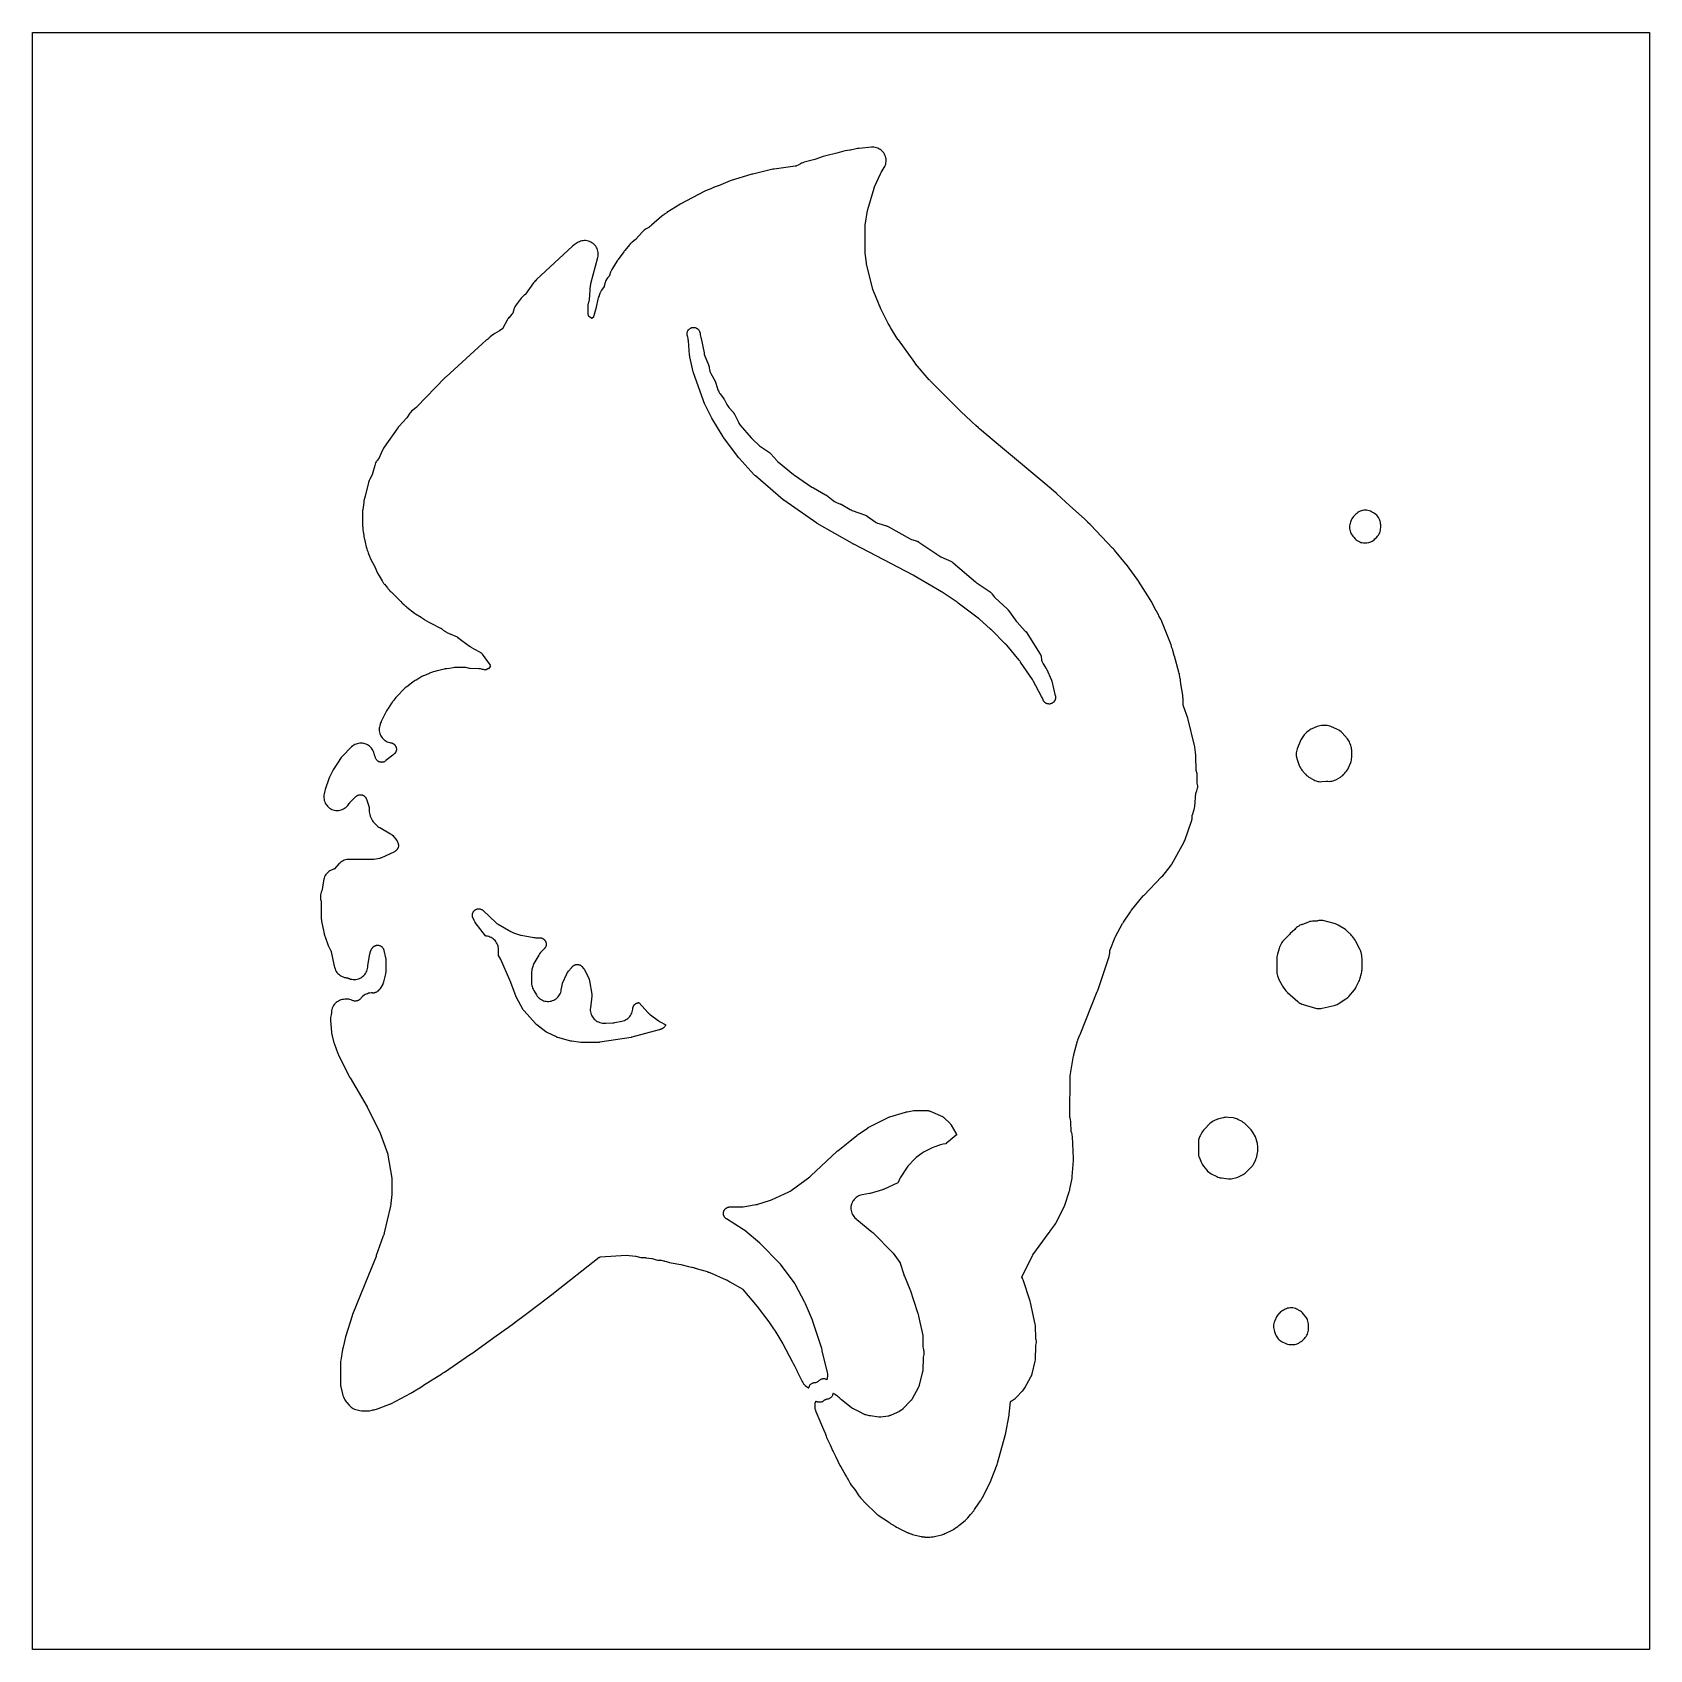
# Model space of a CAD drawing. Header units: millimetres. Extents: x 0 to 300, y 0 to 300.
import ezdxf

# ---------------------------------------------------------------- set-up
doc = ezdxf.new("R2010")
doc.units = ezdxf.units.MM
doc.layers.add('CUT', color=7, linetype='CONTINUOUS')

msp = doc.modelspace()

# ---------------------------------------------------------------- linework, layer by layer
at = {"layer": 'CUT'}
for points in [[(299.95, 0), (0.05, 0), (0.02, 0), (0.01, 0), (0.01, 0.01), (0, 0.01), (0, 0.02), (0, 0.05), (0, 299.95), (0, 299.98), (0, 299.99), (0.01, 300), (0.02, 300), (0.05, 300), (299.95, 300), (299.98, 300), (299.99, 300), (300, 300), (300, 299.99), (300, 299.98), (300, 299.95), (300, 0.05), (300, 0.02), (300, 0.01), (299.99, 0), (299.98, 0)], [(145.36, 49.58), (145.5, 49.62), (145.62, 49.67), (145.7, 49.72), (145.81, 49.79), (145.94, 49.9), (146.02, 49.97), (146.11, 50.04), (146.21, 50.11), (146.32, 50.17), (146.43, 50.21), (146.54, 50.24), (146.66, 50.27), (146.78, 50.28), (146.9, 50.28), (147.01, 50.27), (147.09, 50.25), (147.2, 50.2), (147.3, 50.14), (147.31, 50.13), (147.33, 50.17), (147.35, 50.16), (147.44, 50.11), (147.47, 50.22), (147.52, 50.45), (147.55, 50.7), (147.55, 50.94), (147.53, 51.18), (147.48, 51.42), (146.51, 55.46), (146.49, 55.59), (146.42, 55.84), (144.8, 60.9), (144.79, 60.93), (144.78, 60.96), (144.71, 61.14), (143.44, 64.14), (143.38, 64.29), (143.35, 64.35), (143.32, 64.41), (141.52, 67.78), (141.42, 67.94), (141.31, 68.09), (138.77, 71.5), (138.55, 71.77), (135.12, 75.23), (134.95, 75.38), (132.15, 77.73), (131.87, 77.94), (128.77, 79.89), (128.76, 79.89), (128.73, 79.91), (128.64, 79.97), (128.62, 79.99), (128.51, 80.1), (128.49, 80.12), (128.48, 80.13), (128.41, 80.22), (128.39, 80.25), (128.37, 80.28), (128.36, 80.29), (128.34, 80.33), (128.31, 80.39), (128.28, 80.46), (128.27, 80.49), (128.24, 80.59), (128.23, 80.61), (128.21, 80.69), (128.21, 80.7), (128.2, 80.74), (128.2, 80.79), (128.2, 80.84), (128.19, 80.95), (128.19, 81.02), (128.19, 81.04), (128.2, 81.09), (128.21, 81.13), (128.22, 81.16), (128.23, 81.23), (128.25, 81.3), (128.26, 81.32), (128.28, 81.38), (128.29, 81.41), (128.35, 81.51), (128.36, 81.53), (128.41, 81.6), (128.48, 81.69), (128.59, 81.8), (128.61, 81.82), (128.62, 81.83), (128.71, 81.9), (128.74, 81.92), (128.77, 81.94), (128.78, 81.95), (128.82, 81.97), (128.88, 82), (128.95, 82.03), (129, 82.05), (129.1, 82.08), (129.12, 82.09), (129.15, 82.09), (129.2, 82.1), (129.26, 82.11), (129.32, 82.11), (129.37, 82.11), (129.38, 82.11), (131.47, 82.12), (131.68, 82.13), (131.88, 82.16), (134.21, 82.56), (134.4, 82.59), (134.44, 82.6), (134.55, 82.64), (136.75, 83.3), (137.08, 83.42), (140.32, 84.92), (140.55, 85.04), (140.76, 85.18), (144.19, 87.73), (144.4, 87.91), (149.21, 92.39), (149.38, 92.53), (149.39, 92.54), (152.91, 95.39), (152.97, 95.43), (152.98, 95.44), (153.03, 95.48), (155.03, 96.82), (155.07, 96.85), (155.16, 96.9), (155.26, 96.96), (158.76, 98.71), (158.77, 98.71), (158.86, 98.75), (158.89, 98.76), (159.01, 98.81), (159.04, 98.82), (159.07, 98.83), (161.95, 99.71), (162.03, 99.73), (162.15, 99.76), (162.25, 99.78), (163.54, 99.98), (163.57, 99.98), (163.6, 99.99), (163.64, 99.99), (163.77, 100), (163.78, 100), (166, 99.99), (166.08, 99.99), (166.17, 99.98), (166.27, 99.97), (166.28, 99.97), (166.34, 99.96), (166.37, 99.95), (166.39, 99.95), (166.41, 99.94), (166.45, 99.92), (166.49, 99.91), (166.55, 99.88), (168.8, 98.87), (168.87, 98.84), (168.91, 98.82), (168.93, 98.8), (168.99, 98.77), (169.07, 98.7), (169.13, 98.65), (169.16, 98.62), (170.22, 97.6), (170.23, 97.59), (170.24, 97.59), (170.32, 97.48), (170.35, 97.46), (170.36, 97.44), (170.37, 97.43), (170.43, 97.31), (171.31, 95.81), (171.33, 95.79), (171.36, 95.75), (171.36, 95.74), (171.37, 95.73), (171.39, 95.67), (171.41, 95.61), (171.44, 95.55), (171.46, 95.5), (171.46, 95.49), (171.46, 95.48), (171.45, 95.47), (171.44, 95.47), (171.43, 95.46), (171.37, 95.41), (170.25, 94.5), (170.24, 94.5), (170.2, 94.46), (170.14, 94.41), (170.1, 94.38), (170.09, 94.37), (170.07, 94.36), (170.04, 94.33), (170.02, 94.31), (169.53, 93.86), (169.52, 93.85), (169.48, 93.82), (169.43, 93.81), (168.97, 93.75), (168.71, 93.71), (168.46, 93.64), (167.24, 93.23), (166.92, 93.1), (165.44, 92.36), (165.23, 92.24), (165.03, 92.1), (163.96, 91.27), (163.82, 91.15), (163.68, 91.02), (162.41, 89.69), (162.26, 89.51), (162.12, 89.31), (161.08, 87.69), (160.96, 87.49), (160.86, 87.27), (160.61, 86.66), (160.61, 86.64), (160.6, 86.64), (160.6, 86.63), (160.55, 86.61), (157.9, 85.38), (157.81, 85.35), (157.79, 85.34), (157.71, 85.31), (155.39, 84.62), (155.26, 84.59), (153.92, 84.36), (153.68, 84.31), (153.44, 84.23), (153.21, 84.13), (153, 84.01), (152.8, 83.87), (152.61, 83.7), (152.44, 83.52), (152.29, 83.33), (152.15, 83.11), (152.05, 82.89), (151.96, 82.66), (151.89, 82.42), (151.85, 82.17), (151.84, 81.93), (151.85, 81.68), (151.88, 81.43), (151.94, 81.19), (152.03, 80.95), (152.13, 80.73), (152.26, 80.52), (152.41, 80.32), (152.57, 80.13), (152.58, 80.12), (152.83, 79.9), (152.96, 79.81), (155.72, 77.51), (155.75, 77.48), (155.89, 77.36), (156.03, 77.23), (159.54, 73.67), (159.6, 73.61), (159.65, 73.54), (160.93, 71.81), (160.95, 71.79), (160.96, 71.78), (160.96, 71.77), (160.99, 71.69), (161.64, 69.56), (161.66, 69.5), (161.68, 69.44), (161.75, 69.26), (162.76, 66.86), (162.77, 66.83), (162.78, 66.8), (162.8, 66.75), (164.2, 62.55), (164.23, 62.43), (164.24, 62.39), (165.15, 58.27), (165.15, 58.25), (165.16, 58.22), (165.17, 58.13), (165.18, 58.09), (165.18, 58), (165.21, 56.2), (165.23, 55.91), (165.28, 55.63), (165.33, 55.5), (165.35, 55.43), (165.36, 55.41), (165.37, 55.36), (165.37, 55.34), (165.37, 55.33), (165.39, 55.23), (165.38, 55.23), (165.39, 55.12), (165.38, 55.01), (165.38, 54.99), (165.37, 54.87), (165.35, 54.78), (165.28, 54.48), (165.24, 54.23), (165.22, 53.98), (165.18, 51.95), (165.18, 51.87), (165.17, 51.79), (165.16, 51.71), (165.16, 51.69), (165.16, 51.68), (165.14, 51.62), (164.52, 49.07), (164.5, 49.02), (164.5, 49), (164.48, 48.93), (164.45, 48.86), (164.44, 48.83), (164.39, 48.72), (164.38, 48.71), (164.38, 48.7), (163.12, 46.42), (163.07, 46.32), (163.05, 46.3), (163.04, 46.28), (162.97, 46.19), (162.94, 46.16), (162.94, 46.15), (162.92, 46.13), (161.55, 44.73), (161.48, 44.66), (161.46, 44.64), (161.45, 44.63), (161.36, 44.56), (161.33, 44.54), (161.29, 44.51), (160.79, 44.17), (160.75, 44.13), (160.73, 44.12), (160.57, 44.04), (160.55, 44.03), (160.46, 43.99), (160.4, 43.96), (159.16, 43.44), (159.07, 43.41), (159.03, 43.4), (159.01, 43.39), (158.98, 43.38), (158.91, 43.36), (158.81, 43.34), (158.76, 43.33), (157.36, 43.13), (157.29, 43.12), (157.28, 43.12), (157.17, 43.11), (157.16, 43.11), (157.05, 43.12), (157.06, 43.11), (156.99, 43.12), (155.45, 43.35), (155.39, 43.36), (155.38, 43.36), (155.31, 43.38), (154.59, 43.55), (154.48, 43.58), (154.42, 43.6), (154.34, 43.63), (154.33, 43.64), (154.25, 43.68), (154.24, 43.68), (153.41, 44.1), (152.19, 44.71), (152.18, 44.72), (152.14, 44.74), (152.08, 44.78), (151.98, 44.84), (151.97, 44.84), (151.91, 44.89), (150.08, 46.34), (150.06, 46.36), (149.97, 46.44), (149.92, 46.49), (149.9, 46.51), (149.85, 46.56), (149.84, 46.58), (149.79, 46.63), (149.75, 46.69), (149.56, 46.86), (149.36, 47.02), (149.15, 47.16), (149.1, 47.19), (149.08, 47.2), (149.06, 47.21), (149.05, 47.22), (149.01, 47.25), (148.97, 47.27), (148.8, 47.38), (148.66, 47.44), (148.53, 47.49), (148.5, 47.5), (148.5, 47.48), (148.48, 47.37), (148.45, 47.26), (148.4, 47.15), (148.35, 47.04), (148.29, 46.94), (148.22, 46.85), (148.13, 46.77), (148.05, 46.69), (147.95, 46.62), (147.85, 46.57), (147.74, 46.52), (147.63, 46.48), (147.6, 46.47), (147.57, 46.47), (147.55, 46.47), (147.52, 46.46), (147.48, 46.46), (147.47, 46.46), (147.36, 46.44), (147.25, 46.41), (147.19, 46.39), (147.17, 46.38), (147.11, 46.35), (147.09, 46.34), (146.98, 46.3), (146.9, 46.25), (146.78, 46.16), (146.66, 46.06), (146.65, 46.05), (146.64, 46.04), (146.55, 46), (146.44, 45.95), (146.32, 45.92), (146.21, 45.89), (146.09, 45.88), (145.97, 45.88), (145.85, 45.89), (145.73, 45.92), (145.62, 45.95), (145.51, 46), (145.41, 46.05), (145.32, 46.11), (145.3, 46.05), (145.25, 45.9), (145.23, 45.91), (145.22, 45.87), (145.16, 45.63), (145.13, 45.39), (145.12, 45.14), (145.13, 44.9), (145.17, 44.65), (145.19, 44.6), (145.24, 44.42), (145.26, 44.37), (145.32, 44.19), (146.95, 40.4), (146.98, 40.33), (147.23, 39.59), (147.33, 39.34), (147.99, 37.97), (148.02, 37.9), (148.02, 37.89), (148.03, 37.87), (148.43, 36.93), (148.52, 36.75), (148.97, 35.9), (149, 35.85), (149.05, 35.75), (149.05, 35.74), (149.79, 34.19), (149.82, 34.12), (149.85, 34.07), (149.94, 33.9), (150.75, 32.51), (150.77, 32.46), (150.79, 32.42), (150.8, 32.41), (150.99, 32.04), (151.13, 31.8), (151.27, 31.61), (151.27, 31.6), (151.29, 31.57), (151.3, 31.55), (151.72, 30.82), (151.9, 30.54), (152.51, 29.76), (152.54, 29.71), (152.56, 29.68), (153.33, 28.53), (153.47, 28.34), (153.63, 28.16), (154.1, 27.69), (154.2, 27.56), (154.43, 27.3), (156.61, 25.17), (156.64, 25.15), (156.8, 25.01), (156.84, 24.98), (156.99, 24.87), (157.05, 24.82), (158.82, 23.68), (158.86, 23.65), (158.9, 23.61), (158.91, 23.61), (159.03, 23.51), (159.27, 23.35), (159.61, 23.15), (159.72, 23.09), (159.77, 23.06), (159.8, 23.04), (159.81, 23.04), (160.02, 22.89), (160.03, 22.88), (160.27, 22.74), (160.28, 22.74), (160.43, 22.67), (160.62, 22.57), (160.66, 22.55), (160.68, 22.54), (162.27, 21.74), (162.31, 21.73), (162.49, 21.65), (162.51, 21.64), (162.53, 21.63), (162.61, 21.61), (162.64, 21.6), (162.65, 21.6), (162.66, 21.59), (162.75, 21.56), (162.77, 21.56), (162.95, 21.51), (162.96, 21.5), (163.04, 21.47), (163.26, 21.39), (163.48, 21.32), (164.87, 20.99), (164.97, 20.96), (165.05, 20.94), (165.07, 20.94), (165.08, 20.94), (165.09, 20.94), (165.18, 20.92), (165.28, 20.91), (165.38, 20.9), (165.42, 20.9), (165.49, 20.9), (165.55, 20.89), (165.59, 20.89), (165.63, 20.89), (166.01, 20.89), (166.48, 20.89), (166.52, 20.89), (166.56, 20.89), (166.77, 20.9), (166.8, 20.91), (166.86, 20.92), (166.88, 20.92), (166.9, 20.92), (166.95, 20.93), (167.05, 20.95), (167.07, 20.95), (167.62, 21.07), (168.69, 21.31), (168.89, 21.36), (169.03, 21.41), (169.09, 21.43), (169.28, 21.52), (169.3, 21.53), (170.72, 22.23), (170.95, 22.36), (171.16, 22.52), (171.17, 22.52), (171.19, 22.53), (171.42, 22.72), (171.46, 22.74), (171.47, 22.75), (171.66, 22.87), (171.84, 23), (172.73, 23.74), (172.77, 23.77), (173.03, 23.97), (173.14, 24.08), (173.18, 24.11), (173.23, 24.15), (173.27, 24.19), (173.35, 24.27), (173.36, 24.27), (173.36, 24.28), (173.42, 24.34), (173.52, 24.45), (174.05, 25.09), (174.62, 25.77), (174.62, 25.78), (174.76, 25.97), (174.77, 25.98), (175.57, 27.16), (175.86, 27.59), (175.91, 27.67), (175.92, 27.68), (175.92, 27.69), (175.98, 27.78), (176, 27.81), (176.02, 27.83), (176.02, 27.84), (176.03, 27.85), (176.05, 27.88), (176.07, 27.91), (176.21, 28.14), (176.23, 28.18), (176.24, 28.2), (177.78, 31.28), (177.79, 31.32), (177.87, 31.5), (177.88, 31.53), (178.97, 34.35), (179.05, 34.59), (180.44, 39.7), (180.49, 39.9), (181.17, 43.52), (181.19, 43.68), (181.47, 45.98), (181.48, 46.03), (181.47, 46.03), (181.47, 46.04), (181.48, 46.04), (181.5, 46.05), (181.51, 46.06), (181.57, 46.09), (181.59, 46.1), (181.77, 46.22), (181.78, 46.22), (182.11, 46.45), (182.14, 46.47), (182.32, 46.61), (182.33, 46.61), (182.51, 46.78), (183.69, 48.01), (183.7, 48.01), (183.86, 48.19), (184, 48.38), (184.13, 48.58), (185.22, 50.58), (185.31, 50.78), (185.39, 50.98), (185.45, 51.19), (186.01, 53.49), (186.06, 53.76), (186.08, 54.03), (186.12, 56.17), (186.12, 56.25), (186.13, 56.28), (186.14, 56.32), (186.17, 56.48), (186.22, 56.72), (186.24, 56.96), (186.24, 57.2), (186.21, 57.44), (186.16, 57.68), (186.12, 57.81), (186.12, 57.82), (186.12, 57.83), (186.12, 57.87), (186.12, 57.9), (186.08, 59.88), (186.06, 60.12), (186.02, 60.37), (185.14, 64.38), (185.07, 64.63), (183.76, 68.57), (183.74, 68.65), (183.66, 68.87), (183.65, 68.88), (183.56, 69.1), (183.56, 69.12), (183.55, 69.13), (183.56, 69.15), (183.59, 69.22), (185.53, 73.1), (185.55, 73.14), (185.56, 73.15), (185.59, 73.21), (185.6, 73.22), (188.61, 77.36), (188.71, 77.49), (188.73, 77.51), (188.76, 77.55), (189.66, 78.79), (189.78, 78.96), (189.87, 79.14), (191.37, 82.12), (191.51, 82.45), (191.51, 82.46), (192.34, 84.95), (192.35, 85), (192.42, 85.25), (192.43, 85.3), (192.45, 85.39), (192.86, 87.47), (192.86, 87.48), (192.9, 87.76), (193.14, 90.73), (193.14, 90.74), (193.15, 90.93), (193.15, 90.94), (193.15, 90.95), (193.15, 91.09), (192.92, 95.21), (192.89, 95.43), (192.85, 95.65), (192.79, 95.86), (192.76, 95.96), (192.75, 95.98), (192.73, 96.05), (192.72, 96.08), (192.71, 96.11), (192.7, 96.14), (192.7, 96.15), (192.7, 96.21), (192.66, 97.72), (192.64, 98.01), (192.58, 98.29), (192.48, 98.67), (192.47, 98.74), (192.46, 98.76), (192.46, 98.77), (192.46, 98.81), (192.46, 98.82), (192.46, 98.87), (192.49, 106.44), (193.15, 110.17), (193.15, 110.18), (193.16, 110.21), (193.18, 110.31), (193.18, 110.33), (193.18, 110.34), (193.2, 110.42), (193.89, 112.94), (193.91, 113.01), (193.94, 113.09), (194.32, 114.04), (194.32, 114.05), (194.34, 114.1), (197.54, 122.11), (197.55, 122.13), (197.62, 122.3), (197.68, 122.46), (199.72, 128.59), (199.8, 128.88), (199.84, 129.18), (199.86, 129.48), (199.87, 129.52), (199.87, 129.54), (199.88, 129.68), (199.88, 129.69), (199.89, 129.74), (199.91, 129.81), (199.92, 129.84), (200.85, 132.16), (200.86, 132.18), (200.91, 132.27), (202.23, 134.71), (202.26, 134.76), (202.28, 134.78), (202.31, 134.84), (202.38, 134.95), (203.68, 136.88), (203.74, 136.96), (203.81, 137.07), (203.82, 137.08), (203.83, 137.11), (203.84, 137.12), (203.85, 137.13), (203.86, 137.14), (206.08, 139.81), (206.12, 139.87), (206.15, 139.89), (209.46, 143.33), (209.48, 143.34), (209.67, 143.55), (211.1, 145.35), (211.22, 145.52), (211.24, 145.55), (211.34, 145.72), (213.57, 149.7), (213.67, 149.89), (213.75, 150.09), (215, 153.65), (215.05, 153.81), (215.07, 153.87), (215.08, 153.92), (215.08, 153.93), (215.12, 154.13), (215.15, 154.39), (215.17, 154.78), (215.19, 154.86), (215.5, 155.87), (215.57, 156.14), (215.61, 156.41), (215.82, 158.86), (215.82, 158.88), (215.82, 158.89), (215.84, 158.92), (215.88, 159.01), (215.92, 159.09), (216.01, 159.31), (216.08, 159.54), (216.13, 159.77), (216.16, 160.01), (216.16, 160.26), (216.14, 160.5), (216.09, 160.73), (216.08, 160.81), (216.07, 160.83), (216.07, 160.89), (216.08, 162.02), (216.08, 162.04), (216.08, 162.06), (216.07, 162.28), (216.04, 162.49), (215.99, 162.71), (215.95, 162.85), (215.94, 162.89), (215.93, 162.91), (215.89, 163.06), (215.87, 163.1), (215.87, 163.11), (215.87, 163.12), (215.87, 163.14), (215.87, 163.2), (215.83, 165.64), (215.81, 165.93), (215.61, 167.42), (215.61, 167.45), (215.56, 167.71), (214.41, 172.51), (214.33, 172.78), (213.54, 174.99), (213.51, 175.1), (213.5, 175.15), (213.5, 175.16), (213.5, 175.19), (213.5, 175.27), (213.45, 176.45), (213.43, 176.6), (213.43, 176.63), (213.43, 176.68), (213.43, 176.69), (213.42, 176.83), (213.4, 177.03), (213.06, 179.16), (212.99, 179.78), (212.96, 179.97), (212.92, 180.15), (212.86, 180.39), (212.78, 180.87), (212.76, 181.01), (212.76, 181.02), (212.75, 181.1), (212.69, 181.33), (211.84, 184.28), (211.82, 184.35), (211.82, 184.36), (211.81, 184.41), (211.56, 185.36), (211.54, 185.45), (211.46, 185.68), (211.39, 185.86), (211.31, 186.13), (211.23, 186.36), (209.5, 190.7), (209.49, 190.73), (209.42, 190.93), (209.31, 191.15), (209.04, 191.65), (209.03, 191.67), (209.03, 191.68), (209.01, 191.73), (208.98, 191.79), (208.89, 192), (208.88, 192.02), (208.78, 192.19), (208.76, 192.23), (208.51, 192.65), (208.5, 192.67), (208.49, 192.68), (207.54, 194.46), (207.52, 194.49), (207.52, 194.5), (207.4, 194.7), (207.38, 194.73), (207.36, 194.77), (207.34, 194.8), (205.21, 198.19), (205.18, 198.25), (205.14, 198.31), (205.09, 198.4), (204.95, 198.59), (202.93, 201.27), (202.9, 201.3), (202.89, 201.32), (202.86, 201.36), (202.79, 201.45), (200.73, 203.94), (200.64, 204.05), (200.62, 204.07), (200.61, 204.08), (200.6, 204.09), (200.59, 204.1), (200.58, 204.12), (200.53, 204.17), (200.37, 204.34), (196.36, 208.6), (196.23, 208.73), (195.81, 209.11), (195.79, 209.13), (195.78, 209.14), (195.77, 209.16), (195.32, 209.63), (195.18, 209.76), (192.46, 212.2), (190.04, 214.42), (190.04, 214.43), (189.88, 214.58), (188.59, 215.66), (188.58, 215.67), (188.57, 215.68), (188.39, 215.84), (188.35, 215.88), (188.32, 215.91), (188.28, 215.94), (188.18, 216.03), (179.98, 222.88), (175.68, 226.48), (175.63, 226.51), (175.62, 226.52), (175.61, 226.53), (175.59, 226.55), (175.57, 226.56), (175.56, 226.57), (175.55, 226.58), (175.53, 226.6), (175.52, 226.6), (175.51, 226.61), (175.49, 226.63), (175.03, 227.05), (174.36, 227.67), (174.08, 227.93), (174.06, 227.95), (172.28, 229.61), (172.27, 229.62), (172.26, 229.63), (172.21, 229.68), (166.56, 235.37), (166.45, 235.48), (166.45, 235.49), (166.38, 235.56), (163.85, 238.52), (163.8, 238.57), (163.75, 238.62), (163.75, 238.63), (163.73, 238.65), (163.72, 238.66), (163.71, 238.68), (163.69, 238.7), (163.67, 238.74), (160.65, 242.94), (160.64, 242.95), (160.61, 242.99), (160.57, 243.05), (159.55, 244.66), (159.2, 245.25), (159.12, 245.39), (159.11, 245.41), (158.77, 245.99), (158.7, 246.12), (158.7, 246.13), (158.69, 246.14), (157.92, 247.57), (157.4, 248.71), (156.08, 251.88), (156.03, 252), (155.96, 252.2), (155.94, 252.23), (155.94, 252.24), (155.93, 252.26), (155.93, 252.28), (155.9, 252.38), (154.75, 257.02), (154.74, 257.04), (154.73, 257.1), (154.72, 257.14), (154.71, 257.16), (154.71, 257.19), (154.7, 257.26), (154.48, 259.04), (154.48, 259.05), (154.47, 259.11), (154.47, 259.16), (154.47, 259.17), (154.47, 259.18), (154.49, 264.04), (154.49, 264.12), (154.49, 264.13), (154.49, 264.16), (154.49, 264.17), (154.5, 264.22), (154.94, 266.95), (154.97, 267.1), (154.97, 267.11), (156.14, 271.1), (156.16, 271.17), (156.18, 271.21), (156.19, 271.24), (156.21, 271.31), (156.23, 271.35), (157.34, 273.76), (157.45, 273.99), (158, 274.9), (158.12, 275.11), (158.21, 275.33), (158.29, 275.56), (158.34, 275.79), (158.36, 276.03), (158.37, 276.27), (158.35, 276.51), (158.31, 276.75), (158.25, 276.98), (158.16, 277.2), (158.05, 277.42), (157.93, 277.62), (157.78, 277.81), (157.62, 277.99), (157.44, 278.15), (157.24, 278.29), (157.04, 278.41), (156.82, 278.51), (156.59, 278.59), (156.36, 278.65), (156.12, 278.69), (155.88, 278.7), (155.64, 278.69), (153.34, 278.48), (153.31, 278.48), (153.06, 278.46), (152.82, 278.42), (151.75, 278.17), (151.72, 278.16), (151.67, 278.15), (151.64, 278.15), (150.77, 278), (150.53, 277.95), (149.24, 277.59), (147.17, 277.11), (147.16, 277.11), (146.92, 277.06), (146.68, 276.99), (145.12, 276.44), (143.17, 275.89), (142.94, 275.81), (142.72, 275.72), (142.7, 275.71), (142.5, 275.61), (142.05, 275.38), (141.76, 275.24), (141.72, 275.22), (141.66, 275.18), (141.63, 275.17), (141.62, 275.17), (141.61, 275.16), (141.57, 275.15), (141.56, 275.15), (141.54, 275.15), (141.5, 275.15), (137.6, 274.65), (137.35, 274.6), (137.34, 274.6), (133.63, 273.72), (133.6, 273.72), (133.55, 273.71), (133.49, 273.69), (133.3, 273.65), (129.63, 272.5), (129.45, 272.43), (127.3, 271.56), (127.27, 271.55), (127.26, 271.55), (127.23, 271.54), (126.68, 271.35), (126.63, 271.33), (126.56, 271.31), (126.46, 271.28), (126.25, 271.18), (125.86, 270.99), (124.88, 270.59), (124.87, 270.59), (124.84, 270.58), (124.62, 270.48), (120.31, 268.21), (120.13, 268.11), (120.11, 268.09), (117.72, 266.57), (117.67, 266.54), (117.47, 266.39), (117.4, 266.33), (117.39, 266.32), (117.38, 266.31), (117.37, 266.31), (117.18, 266.19), (117.05, 266.11), (116.97, 266.06), (116.77, 265.9), (114.84, 264.23), (114.83, 264.22), (114.76, 264.16), (114.64, 264.06), (114.5, 263.95), (114.46, 263.91), (114.44, 263.9), (114.41, 263.87), (114.4, 263.87), (114.39, 263.86), (114.35, 263.82), (114.34, 263.81), (114.33, 263.8), (114.32, 263.8), (114.32, 263.79), (114.3, 263.78), (114.29, 263.77), (114.28, 263.77), (114.27, 263.76), (114.24, 263.74), (114.23, 263.73), (113.87, 263.55), (113.67, 263.43), (113.49, 263.3), (113.31, 263.15), (113.16, 262.98), (111.96, 261.62), (111.95, 261.61), (111.94, 261.6), (111.92, 261.58), (111.91, 261.57), (111.86, 261.53), (111.85, 261.53), (111.25, 261.06), (111.23, 261.04), (111.15, 260.98), (111.07, 260.91), (111.05, 260.89), (110.92, 260.76), (110.87, 260.69), (110.83, 260.64), (110.79, 260.59), (109.91, 259.54), (109.86, 259.47), (109.85, 259.46), (109.8, 259.4), (109.8, 259.39), (109.69, 259.27), (108.67, 257.85), (108.59, 257.75), (108.51, 257.61), (108.5, 257.6), (107.5, 255.99), (107.38, 255.79), (107.37, 255.77), (107.25, 255.49), (107.05, 254.91), (107.03, 254.86), (106.98, 254.79), (106.73, 254.5), (106.58, 254.29), (106.45, 254.07), (106.45, 254.06), (106.34, 253.83), (106.26, 253.59), (106.25, 253.58), (106.14, 253.18), (106.13, 253.15), (106.13, 253.13), (106.13, 253.12), (106.12, 253.09), (106.11, 253.08), (106.1, 253.04), (106.09, 253), (106.09, 252.99), (106.08, 252.96), (106.06, 252.93), (106.06, 252.92), (106.05, 252.91), (106.05, 252.9), (106.04, 252.88), (105.58, 252.19), (105.44, 251.95), (105.42, 251.91), (105.33, 251.69), (105.29, 251.59), (105.28, 251.57), (105.19, 251.35), (105.15, 251.21), (105.12, 251.13), (105.03, 250.91), (104.99, 250.8), (104.98, 250.77), (104.91, 250.53), (104.57, 249.03), (104.56, 248.99), (104.56, 248.98), (104.56, 248.97), (104.1, 247.21), (104.09, 247.17), (104.07, 247.15), (103.86, 247), (103.79, 246.95), (103.78, 246.95), (103.77, 246.95), (103.76, 246.95), (103.75, 246.95), (103.74, 246.96), (103.73, 246.96), (103.72, 246.97), (103.71, 246.97), (103.37, 247.22), (103.28, 247.28), (103.26, 247.29), (103.22, 247.31), (103.22, 247.32), (103.21, 247.33), (103.2, 247.37), (103.18, 247.44), (103.11, 247.83), (103.1, 247.88), (103.09, 247.92), (103.09, 247.94), (103.09, 248.01), (103.1, 249.38), (103.11, 249.48), (103.12, 249.53), (103.12, 249.54), (103.13, 249.59), (103.18, 249.7), (103.25, 249.92), (103.3, 250.15), (103.33, 250.38), (103.56, 253.13), (103.57, 253.17), (103.57, 253.19), (103.58, 253.33), (103.59, 253.39), (103.61, 253.44), (104.88, 258.23), (104.93, 258.47), (104.95, 258.71), (104.96, 258.95), (104.94, 259.19), (104.9, 259.43), (104.83, 259.67), (104.74, 259.89), (104.63, 260.11), (104.5, 260.31), (104.35, 260.51), (104.18, 260.68), (104, 260.84), (103.8, 260.98), (103.59, 261.1), (103.37, 261.2), (103.14, 261.28), (102.9, 261.33), (102.66, 261.36), (102.42, 261.37), (102.17, 261.35), (101.93, 261.31), (101.7, 261.25), (101.47, 261.17), (101.25, 261.06), (101.05, 260.93), (100.51, 260.56), (100.22, 260.34), (93.5, 254.13), (93.32, 253.93), (93.3, 253.91), (93.14, 253.75), (92.99, 253.55), (91.46, 251.42), (91.44, 251.4), (91.43, 251.38), (91.42, 251.37), (91.41, 251.36), (91.39, 251.34), (91.38, 251.34), (91.19, 251.19), (90.93, 250.97), (90.91, 250.95), (90.7, 250.71), (89.73, 249.46), (89.6, 249.27), (89.48, 249.06), (89.38, 248.84), (89.3, 248.61), (89.11, 247.94), (89.11, 247.93), (89.1, 247.91), (89.1, 247.9), (89.09, 247.89), (89.09, 247.88), (89.07, 247.86), (89.06, 247.85), (89.04, 247.82), (89.01, 247.79), (88.95, 247.73), (88.94, 247.72), (88.93, 247.7), (88.43, 247.13), (88.43, 247.12), (88.42, 247.11), (88.41, 247.1), (88.39, 247.08), (88.27, 246.92), (88.23, 246.87), (88.09, 246.64), (87.27, 245.12), (87.26, 245.11), (87.26, 245.1), (87.25, 245.09), (86.66, 244.65), (85.81, 244.16), (85.79, 244.14), (85.62, 244.04), (85.54, 243.98), (85.5, 243.95), (85.44, 243.91), (85.43, 243.9), (85.39, 243.87), (84.94, 243.49), (84.88, 243.44), (84.77, 243.35), (84.61, 243.22), (84.4, 243.05), (84.37, 243.03), (84.36, 243.02), (84.32, 242.99), (84.2, 242.89), (76.74, 236.13), (76.66, 236.06), (76.57, 235.96), (76.54, 235.94), (71.33, 230.53), (71.31, 230.51), (71.25, 230.45), (71.23, 230.44), (71.21, 230.42), (71.15, 230.37), (70.57, 229.92), (70.36, 229.75), (70.18, 229.55), (70.01, 229.33), (69.46, 228.51), (69.42, 228.45), (69.41, 228.43), (69.4, 228.41), (68.04, 226.95), (67.87, 226.75), (67.84, 226.71), (67.8, 226.65), (65.26, 223.06), (65.12, 222.85), (65.01, 222.63), (64.7, 221.92), (64.28, 220.97), (64.28, 220.96), (64.27, 220.95), (64.27, 220.94), (64.26, 220.93), (64.26, 220.92), (64.25, 220.92), (64.25, 220.91), (64.24, 220.9), (64.23, 220.89), (64.22, 220.88), (64.16, 220.81), (64.02, 220.64), (63.98, 220.58), (63.93, 220.52), (63.83, 220.37), (63.8, 220.33), (63.68, 220.12), (63.59, 219.9), (63.52, 219.68), (63.51, 219.65), (63.11, 218.17), (63.09, 218.12), (63.09, 218.1), (63.08, 218.08), (63.08, 218.07), (63.08, 218.06), (63.05, 218.03), (63.04, 218), (63.04, 217.99), (63.03, 217.98), (62.88, 217.68), (62.58, 217.09), (62.49, 216.9), (62.47, 216.83), (62.46, 216.8), (62.45, 216.78), (62.43, 216.74), (62.42, 216.7), (62.35, 216.48), (61.73, 213.97), (61.51, 213.1), (61.46, 212.8), (61.36, 211.9), (61.35, 211.85), (61.35, 211.84), (61.34, 211.83), (61.34, 211.82), (61.29, 211.55), (61.29, 211.53), (61.29, 211.52), (61.29, 211.51), (61.29, 211.5), (61.29, 211.49), (61.26, 211.32), (61.25, 211.11), (61.25, 211.03), (61.24, 210.95), (61.22, 210.59), (61.24, 209.83), (61.24, 209.81), (61.24, 209.8), (61.23, 208.75), (61.25, 208.42), (61.28, 208.22), (61.28, 208.19), (61.28, 208.18), (61.28, 208.16), (61.28, 208.12), (61.29, 207.93), (61.29, 207.88), (61.33, 207.64), (61.38, 207.39), (61.38, 207.38), (61.38, 207.37), (61.46, 206.74), (61.51, 206.46), (61.76, 205.42), (61.93, 204.57), (61.97, 204.37), (62.04, 204.17), (62.12, 203.94), (62.13, 203.92), (62.2, 203.68), (62.21, 203.67), (62.29, 203.46), (62.3, 203.45), (62.32, 203.4), (62.37, 203.3), (62.38, 203.28), (62.38, 203.27), (62.54, 202.84), (62.55, 202.78), (62.64, 202.55), (62.74, 202.33), (63.45, 200.99), (63.49, 200.93), (63.49, 200.92), (63.5, 200.9), (63.52, 200.86), (64.05, 199.71), (64.15, 199.5), (64.18, 199.45), (64.19, 199.44), (64.2, 199.42), (64.23, 199.35), (64.33, 199.16), (64.45, 198.98), (64.47, 198.95), (64.51, 198.89), (64.89, 198.25), (64.96, 198.12), (65.01, 198.04), (65.06, 197.97), (65.14, 197.85), (65.22, 197.76), (65.29, 197.67), (65.34, 197.61), (65.62, 197.28), (65.87, 196.98), (65.89, 196.96), (65.9, 196.95), (65.96, 196.86), (66.09, 196.69), (66.23, 196.54), (66.28, 196.49), (66.38, 196.37), (66.54, 196.19), (68.34, 194.4), (68.56, 194.17), (68.62, 194.11), (68.63, 194.1), (68.72, 194.03), (68.73, 194.02), (68.74, 194.01), (68.75, 194), (68.9, 193.85), (68.97, 193.8), (69, 193.78), (69.01, 193.77), (69.1, 193.69), (69.14, 193.65), (69.16, 193.64), (69.18, 193.62), (69.19, 193.61), (69.24, 193.57), (69.32, 193.51), (69.35, 193.49), (69.36, 193.48), (69.38, 193.46), (69.49, 193.38), (70.91, 192.29), (71.08, 192.16), (72.1, 191.5), (72.12, 191.49), (72.16, 191.46), (72.17, 191.45), (72.25, 191.39), (72.28, 191.37), (72.32, 191.35), (72.37, 191.31), (72.58, 191.18), (72.61, 191.17), (72.69, 191.12), (72.71, 191.11), (73.55, 190.58), (73.8, 190.45), (75.7, 189.51), (75.75, 189.49), (75.76, 189.48), (75.79, 189.46), (75.81, 189.45), (75.81, 189.44), (75.82, 189.44), (75.87, 189.4), (76.02, 189.28), (76.05, 189.26), (76.07, 189.24), (76.08, 189.23), (76.21, 189.11), (76.31, 189.04), (76.41, 188.96), (76.49, 188.91), (76.62, 188.83), (76.68, 188.79), (76.84, 188.71), (76.88, 188.69), (77.29, 188.51), (77.47, 188.43), (77.57, 188.39), (77.64, 188.36), (78.78, 187.86), (78.8, 187.85), (78.81, 187.84), (78.84, 187.83), (78.85, 187.82), (78.86, 187.82), (78.88, 187.81), (78.89, 187.8), (78.9, 187.79), (78.92, 187.78), (78.93, 187.77), (81.11, 186.12), (81.12, 186.12), (81.13, 186.12), (81.26, 186.03), (81.27, 186.02), (81.39, 185.95), (81.4, 185.94), (81.43, 185.92), (81.91, 185.65), (83.05, 185), (83.17, 184.93), (83.25, 184.9), (83.26, 184.9), (83.28, 184.88), (83.29, 184.88), (83.3, 184.87), (83.3, 184.86), (83.31, 184.86), (83.31, 184.85), (83.32, 184.85), (83.33, 184.84), (83.34, 184.83), (83.34, 184.82), (83.35, 184.8), (83.35, 184.79), (83.38, 184.76), (83.4, 184.73), (83.42, 184.71), (83.45, 184.67), (84.91, 182.59), (84.95, 182.54), (84.99, 182.48), (84.98, 182.47), (84.77, 182.17), (84.73, 182.11), (84.72, 182.1), (84.6, 181.96), (84.59, 181.95), (84.58, 181.94), (84.57, 181.93), (84.51, 181.91), (84.18, 181.78), (84.17, 181.77), (84.16, 181.77), (84.13, 181.76), (84.12, 181.76), (84.09, 181.74), (84.08, 181.74), (84.03, 181.73), (84.01, 181.71), (84, 181.71), (83.99, 181.71), (83.98, 181.71), (83.9, 181.73), (83.66, 181.79), (83.64, 181.8), (83.53, 181.83), (83.3, 181.89), (83.16, 181.91), (83.15, 181.91), (83.14, 181.91), (83.1, 181.92), (83.08, 181.92), (83.04, 181.92), (83.02, 181.93), (83.01, 181.93), (82.99, 181.93), (82.85, 181.94), (82.82, 181.94), (81.23, 181.97), (81.22, 181.97), (81.17, 181.97), (81.15, 181.97), (81.1, 181.99), (81.09, 181.99), (80.87, 182.06), (80.63, 182.13), (80.38, 182.17), (80.13, 182.18), (79.9, 182.18), (79.86, 182.18), (79.83, 182.18), (79.8, 182.18), (79.77, 182.18), (79.69, 182.19), (79.65, 182.18), (79.63, 182.18), (79.6, 182.18), (79.55, 182.18), (79.47, 182.18), (78.58, 182.19), (78.32, 182.18), (78.07, 182.14), (77.38, 182), (77.37, 182), (77.36, 182), (76.88, 181.96), (76.84, 181.96), (76.81, 181.96), (76.6, 181.93), (76.39, 181.89), (75.15, 181.56), (75.14, 181.56), (75.13, 181.55), (75.12, 181.55), (74.86, 181.5), (74.64, 181.45), (74.43, 181.38), (74.34, 181.35), (74.21, 181.31), (74.06, 181.26), (74.03, 181.25), (73.7, 181.11), (73.54, 181.03), (73.53, 181.02), (73.51, 181.01), (72.72, 180.7), (72.55, 180.64), (72.55, 180.63), (72.49, 180.61), (72.26, 180.51), (72.05, 180.38), (71.5, 180.01), (71.21, 179.86), (71.01, 179.75), (70.82, 179.62), (69.86, 178.89), (69.85, 178.88), (69.81, 178.85), (69.35, 178.54), (69.15, 178.39), (68.97, 178.22), (67.67, 176.89), (67.54, 176.74), (67.42, 176.59), (67.08, 176.12), (66.97, 175.99), (66.96, 175.98), (66.88, 175.89), (66.79, 175.79), (66.64, 175.58), (66, 174.59), (65.99, 174.58), (65.96, 174.54), (65.92, 174.48), (65.85, 174.38), (65.84, 174.36), (65.83, 174.34), (65.7, 174.13), (64.72, 172.16), (64.68, 172.09), (64.61, 171.92), (64.59, 171.88), (64.52, 171.66), (64.44, 171.38), (64.38, 171.14), (64.35, 170.91), (64.34, 170.67), (64.35, 170.43), (64.39, 170.19), (64.45, 169.96), (64.53, 169.73), (64.63, 169.52), (64.75, 169.31), (64.9, 169.12), (65.06, 168.94), (65.23, 168.78), (65.34, 168.7), (65.42, 168.63), (65.62, 168.51), (65.84, 168.4), (66.06, 168.31), (66.29, 168.25), (66.41, 168.23), (66.45, 168.22), (66.47, 168.22), (66.49, 168.22), (66.53, 168.21), (66.54, 168.21), (66.58, 168.2), (66.61, 168.2), (66.63, 168.19), (66.66, 168.19), (66.73, 168.16), (66.76, 168.15), (66.84, 168.12), (66.86, 168.11), (66.9, 168.09), (66.92, 168.07), (66.94, 168.06), (67.07, 167.97), (67.08, 167.96), (67.1, 167.95), (67.15, 167.9), (67.18, 167.87), (67.2, 167.85), (67.21, 167.84), (67.26, 167.78), (67.27, 167.77), (67.3, 167.72), (67.38, 167.61), (67.39, 167.6), (67.4, 167.58), (67.41, 167.55), (67.44, 167.47), (67.47, 167.39), (67.49, 167.35), (67.5, 167.31), (67.52, 167.17), (67.52, 167.16), (67.52, 167.13), (67.52, 167.06), (67.53, 167.01), (67.52, 166.96), (67.52, 166.91), (67.52, 166.86), (67.51, 166.82), (67.51, 166.81), (67.49, 166.73), (67.48, 166.71), (67.46, 166.64), (67.45, 166.6), (67.42, 166.55), (67.42, 166.54), (67.41, 166.52), (67.4, 166.5), (67.36, 166.44), (67.33, 166.38), (67.28, 166.31), (67.25, 166.27), (67.23, 166.23), (67.21, 166.22), (67.2, 166.21), (67.15, 166.16), (67.13, 166.14), (67.11, 166.12), (67.06, 166.09), (67.05, 166.08), (66.96, 166.01), (66.87, 165.94), (65.6, 164.91), (65.48, 164.8), (65.47, 164.8), (65.41, 164.76), (65.4, 164.76), (65.31, 164.7), (65.28, 164.69), (65.22, 164.67), (65.17, 164.65), (65.15, 164.64), (65.05, 164.62), (64.99, 164.61), (64.91, 164.6), (64.86, 164.6), (64.84, 164.6), (64.79, 164.59), (64.74, 164.6), (64.69, 164.6), (64.62, 164.61), (64.59, 164.61), (64.55, 164.62), (64.52, 164.63), (64.45, 164.64), (64.38, 164.66), (64.36, 164.67), (64.3, 164.69), (64.27, 164.7), (64.18, 164.76), (64.17, 164.76), (64.12, 164.8), (64.11, 164.8), (64.01, 164.89), (63.92, 164.97), (63.89, 165), (63.82, 165.09), (63.77, 165.16), (63.74, 165.22), (63.73, 165.23), (63.72, 165.25), (63.66, 165.39), (63.65, 165.42), (63.64, 165.44), (63.63, 165.49), (63.61, 165.59), (63.54, 165.81), (63.45, 166.03), (63.43, 166.1), (63.43, 166.11), (63.41, 166.17), (63.35, 166.41), (63.27, 166.63), (63.16, 166.85), (63.04, 167.06), (62.89, 167.25), (62.73, 167.43), (62.55, 167.59), (62.35, 167.73), (62.15, 167.86), (61.93, 167.96), (61.7, 168.04), (61.46, 168.1), (61.23, 168.14), (60.98, 168.15), (60.74, 168.14), (60.5, 168.11), (60.27, 168.05), (60.04, 167.97), (59.82, 167.87), (59.61, 167.75), (59.44, 167.64), (59.22, 167.48), (59.03, 167.3), (57.63, 165.89), (57.45, 165.7), (57.3, 165.48), (55.82, 163.18), (55.68, 162.94), (55.13, 161.83), (55, 161.52), (54.34, 159.56), (54.28, 159.33), (54.14, 158.73), (54.09, 158.48), (54.07, 158.24), (54.08, 157.99), (54.1, 157.74), (54.16, 157.5), (54.23, 157.27), (54.33, 157.04), (54.46, 156.83), (54.6, 156.62), (54.76, 156.44), (54.94, 156.26), (55.14, 156.11), (55.34, 155.98), (55.57, 155.87), (55.8, 155.78), (56.04, 155.72), (56.28, 155.68), (56.53, 155.66), (56.77, 155.67), (57.02, 155.7), (57.26, 155.76), (57.5, 155.84), (57.72, 155.94), (57.93, 156.07), (58.14, 156.21), (58.32, 156.37), (58.49, 156.56), (58.64, 156.75), (58.77, 156.94), (58.82, 157.01), (58.88, 157.1), (58.91, 157.13), (58.94, 157.17), (58.98, 157.22), (59.95, 158.2), (59.98, 158.23), (59.99, 158.23), (60.01, 158.25), (60.11, 158.33), (60.12, 158.34), (60.21, 158.41), (60.22, 158.42), (60.24, 158.43), (60.32, 158.47), (60.33, 158.47), (60.34, 158.48), (60.37, 158.49), (60.41, 158.51), (60.56, 158.56), (60.57, 158.56), (60.59, 158.56), (60.64, 158.57), (60.75, 158.59), (60.75, 158.58), (60.86, 158.59), (60.87, 158.59), (60.94, 158.59), (60.96, 158.59), (61.01, 158.58), (61.05, 158.57), (61.08, 158.56), (61.15, 158.55), (61.22, 158.53), (61.25, 158.51), (61.29, 158.5), (61.3, 158.5), (61.43, 158.43), (61.45, 158.42), (61.46, 158.42), (61.49, 158.39), (61.57, 158.34), (61.62, 158.29), (61.7, 158.23), (61.76, 158.15), (61.81, 158.1), (61.83, 158.07), (61.84, 158.06), (61.85, 158.04), (61.86, 158.03), (61.89, 157.99), (61.91, 157.95), (61.95, 157.84), (61.99, 157.74), (62.4, 156.49), (62.41, 156.44), (62.44, 156.32), (62.45, 156.3), (62.46, 156.22), (62.46, 156.2), (62.47, 156.14), (62.5, 155.44), (62.53, 155.16), (62.59, 154.89), (62.68, 154.63), (62.85, 154.21), (62.96, 153.98), (63.09, 153.76), (63.25, 153.55), (63.42, 153.36), (63.93, 152.86), (64.09, 152.72), (64.26, 152.59), (64.45, 152.48), (66.43, 151.35), (66.58, 151.25), (66.6, 151.24), (66.69, 151.17), (66.7, 151.16), (66.72, 151.14), (66.76, 151.11), (66.81, 151.06), (66.83, 151.03), (66.85, 151), (67.58, 150.09), (67.63, 150.01), (67.68, 149.95), (67.68, 149.94), (67.71, 149.88), (67.75, 149.8), (67.8, 149.66), (67.83, 149.59), (67.85, 149.54), (67.87, 149.47), (67.88, 149.44), (67.9, 149.36), (67.91, 149.31), (67.91, 149.22), (67.91, 149.1), (67.91, 149.01), (67.9, 148.96), (67.88, 148.88), (67.88, 148.87), (67.83, 148.73), (67.82, 148.71), (67.8, 148.66), (67.75, 148.58), (67.72, 148.52), (67.67, 148.45), (67.64, 148.41), (67.62, 148.37), (67.6, 148.36), (67.46, 148.21), (67.36, 148.13), (67.31, 148.09), (67.19, 148), (67.08, 147.94), (67.04, 147.92), (64.75, 146.87), (64.73, 146.86), (64.61, 146.82), (64.6, 146.82), (64.5, 146.79), (64.49, 146.79), (64.48, 146.79), (64.45, 146.78), (63.37, 146.59), (63.35, 146.58), (63.29, 146.58), (63.2, 146.56), (63.19, 146.56), (63.16, 146.56), (63.11, 146.56), (63.1, 146.56), (58.93, 146.55), (58.84, 146.56), (58.59, 146.56), (58.34, 146.54), (58.1, 146.49), (57.86, 146.42), (57.63, 146.32), (57.41, 146.21), (57.21, 146.07), (57.01, 145.91), (56.84, 145.74), (56.04, 144.85), (56.03, 144.84), (56, 144.81), (55.96, 144.78), (55.95, 144.77), (55.93, 144.76), (55.92, 144.76), (55.87, 144.75), (55.64, 144.67), (55.41, 144.58), (55.19, 144.46), (54.98, 144.32), (54.79, 144.16), (54.61, 143.98), (54.46, 143.79), (54.32, 143.58), (54.21, 143.36), (54.11, 143.13), (54.05, 142.89), (54, 142.64), (53.79, 141.02), (53.78, 140.99), (53.78, 140.98), (53.78, 140.97), (53.72, 140.84), (53.67, 140.74), (53.58, 140.5), (53.51, 140.26), (53.46, 140), (53.44, 139.75), (53.45, 139.5), (53.48, 139.24), (53.54, 138.91), (53.54, 138.9), (53.54, 138.88), (53.55, 138.88), (53.55, 138.87), (53.55, 138.86), (53.55, 138.83), (53.55, 138.78), (53.55, 138.75), (53.56, 138.65), (53.6, 135.59), (53.61, 135.36), (53.65, 135.14), (54.05, 133.09), (54.13, 132.78), (54.14, 132.75), (54.14, 132.74), (54.74, 130.96), (54.87, 130.64), (54.88, 130.62), (54.89, 130.61), (55.39, 129.62), (55.39, 129.61), (55.42, 129.55), (55.43, 129.54), (55.43, 129.53), (55.43, 129.52), (55.44, 129.5), (55.45, 129.44), (55.91, 127.11), (55.92, 127.04), (55.93, 127.01), (55.97, 126.82), (56.04, 126.61), (56.17, 126.26), (56.26, 126.04), (56.38, 125.82), (56.51, 125.62), (56.67, 125.44), (56.84, 125.27), (57.03, 125.12), (57.23, 124.98), (57.45, 124.87), (57.67, 124.78), (57.9, 124.71), (58.14, 124.66), (58.25, 124.64), (58.26, 124.64), (58.48, 124.6), (58.53, 124.59), (58.55, 124.58), (58.59, 124.57), (58.6, 124.57), (58.62, 124.56), (58.72, 124.52), (58.81, 124.48), (59.04, 124.4), (59.28, 124.35), (59.52, 124.32), (59.76, 124.31), (60, 124.33), (60.24, 124.37), (60.48, 124.43), (60.7, 124.52), (60.92, 124.62), (61.13, 124.75), (61.32, 124.9), (61.5, 125.06), (61.66, 125.24), (61.8, 125.44), (61.92, 125.65), (62.02, 125.87), (62.11, 126.09), (62.16, 126.33), (62.2, 126.57), (62.2, 126.62), (62.21, 126.72), (62.21, 126.78), (62.23, 126.88), (62.62, 129.05), (62.64, 129.13), (62.65, 129.22), (62.68, 129.36), (62.69, 129.36), (62.69, 129.38), (62.72, 129.46), (62.75, 129.52), (62.94, 129.96), (62.95, 129.99), (62.96, 130.01), (62.98, 130.05), (63, 130.07), (63, 130.08), (63.09, 130.2), (63.1, 130.21), (63.13, 130.26), (63.15, 130.28), (63.17, 130.3), (63.18, 130.31), (63.24, 130.36), (63.29, 130.41), (63.34, 130.44), (63.43, 130.51), (63.44, 130.52), (63.46, 130.53), (63.53, 130.57), (63.55, 130.58), (63.56, 130.58), (63.57, 130.58), (63.64, 130.6), (63.77, 130.64), (63.86, 130.66), (63.87, 130.66), (63.92, 130.67), (63.98, 130.67), (64.1, 130.67), (64.16, 130.67), (64.21, 130.66), (64.22, 130.66), (64.31, 130.64), (64.33, 130.63), (64.43, 130.6), (64.46, 130.59), (64.55, 130.56), (64.6, 130.53), (64.61, 130.53), (64.64, 130.51), (64.65, 130.51), (64.71, 130.46), (64.79, 130.41), (64.8, 130.4), (64.82, 130.38), (64.86, 130.35), (64.9, 130.31), (64.93, 130.27), (64.97, 130.22), (65.02, 130.14), (65.1, 130.03), (65.12, 130.01), (65.13, 129.98), (65.15, 129.92), (65.16, 129.89), (65.19, 129.79), (65.2, 129.76), (65.22, 129.7), (65.52, 128.31), (65.54, 128.21), (65.55, 128.11), (65.56, 128.03), (65.56, 127.99), (65.57, 127.89), (65.55, 125.77), (65.55, 125.69), (65.54, 125.59), (65.53, 125.49), (65.52, 125.46), (65.5, 125.35), (65.14, 123.86), (65.11, 123.76), (65.08, 123.67), (65.06, 123.6), (65.04, 123.55), (65.03, 123.52), (65, 123.46), (64.65, 122.81), (64.61, 122.75), (64.56, 122.66), (64.55, 122.64), (64.49, 122.57), (64.42, 122.5), (64.07, 122.15), (64.05, 122.13), (64.04, 122.13), (64.01, 122.1), (63.99, 122.08), (63.98, 122.07), (63.93, 122.04), (63.84, 121.97), (63.83, 121.96), (63.81, 121.95), (63.74, 121.91), (63.71, 121.9), (63.65, 121.88), (63.62, 121.87), (63.52, 121.84), (63.5, 121.83), (63.42, 121.81), (63.37, 121.8), (63.28, 121.8), (63.18, 121.8), (63.07, 121.81), (62.84, 121.81), (62.6, 121.79), (62.37, 121.75), (62.15, 121.68), (61.93, 121.6), (61.72, 121.5), (61.52, 121.38), (61.33, 121.23), (61.16, 121.08), (61.15, 121.07), (60.95, 120.83), (60.88, 120.74), (60.87, 120.73), (60.85, 120.71), (60.82, 120.68), (60.76, 120.63), (60.71, 120.58), (60.68, 120.56), (60.65, 120.54), (60.64, 120.53), (60.58, 120.49), (60.56, 120.48), (60.47, 120.43), (60.46, 120.43), (60.38, 120.4), (60.35, 120.39), (60.3, 120.38), (60.24, 120.36), (60.13, 120.33), (60.11, 120.33), (60.01, 120.32), (59.99, 120.32), (59.88, 120.31), (59.87, 120.31), (59.76, 120.32), (59.73, 120.32), (59.64, 120.33), (59.63, 120.33), (59.56, 120.34), (59.54, 120.35), (59.53, 120.35), (59.49, 120.37), (59.4, 120.4), (59.36, 120.42), (59.2, 120.49), (59.12, 120.52), (58.9, 120.59), (58.69, 120.64), (58.46, 120.67), (58.24, 120.68), (58.23, 120.68), (57.96, 120.67), (57.73, 120.62), (57.7, 120.62), (57.62, 120.6), (57.48, 120.58), (57.23, 120.52), (57, 120.43), (56.77, 120.32), (56.55, 120.18), (56.35, 120.03), (56.17, 119.85), (56, 119.66), (55.86, 119.46), (55.74, 119.23), (55.64, 119), (55.56, 118.76), (55.51, 118.51), (55.48, 118.26), (55.47, 118.07), (55.47, 117.98), (55.47, 117.94), (55.47, 117.93), (55.47, 117.91), (55.46, 117.88), (55.45, 117.84), (55.44, 117.83), (55.43, 117.8), (55.43, 117.79), (55.43, 117.78), (55.43, 117.77), (55.41, 117.73), (55.36, 117.53), (55.34, 117.48), (55.31, 117.27), (55.3, 117.23), (55.28, 116.97), (55.29, 116.71), (55.49, 114.55), (55.5, 114.51), (55.51, 114.46), (55.52, 114.31), (55.55, 114.19), (55.56, 114.11), (55.6, 113.95), (55.63, 113.87), (55.63, 113.86), (55.63, 113.85), (55.94, 112.58), (56.03, 112.3), (56.68, 110.56), (56.79, 110.31), (58.85, 106.2), (58.93, 106.05), (62.11, 100.67), (62.12, 100.65), (62.13, 100.63), (64.44, 96.01), (64.47, 95.94), (64.5, 95.87), (64.53, 95.8), (65.91, 91.91), (65.93, 91.84), (65.94, 91.82), (65.95, 91.78), (65.96, 91.74), (65.96, 91.73), (66.69, 87.43), (66.7, 87.37), (66.7, 87.34), (66.7, 87.29), (66.7, 87.28), (66.7, 87.22), (66.7, 86.71), (66.69, 86.27), (66.69, 86.09), (66.68, 84.45), (66.68, 84.44), (66.5, 82.78), (66.41, 82.16), (66.4, 82.11), (66.39, 82.03), (66.39, 82.02), (66.39, 82.01), (66.39, 82), (66.38, 81.99), (65.27, 77.3), (65.27, 77.28), (65.26, 77.24), (65.25, 77.2), (65.24, 77.17), (65.23, 77.14), (65.23, 77.13), (65.22, 77.1), (65.2, 77.03), (65.17, 76.95), (65.13, 76.84), (65.12, 76.8), (65.1, 76.74), (65.04, 76.57), (63.8, 73.1), (63.77, 73.01), (63.76, 72.96), (63.75, 72.94), (62.35, 69.48), (59.39, 62.16), (59.39, 62.15), (59.32, 61.96), (59.31, 61.91), (58.15, 58.21), (58.11, 58.04), (57.84, 56.89), (57.69, 56.37), (57.63, 56.09), (57.56, 55.68), (57.46, 55.25), (57.4, 54.93), (57.35, 54.46), (57.22, 53.68), (57.19, 53.47), (57.18, 53.26), (57.18, 52.75), (57.17, 52.65), (57.16, 52.4), (57.16, 52.39), (57.16, 52.34), (57.18, 51.36), (57.18, 49.15), (57.19, 48.94), (57.21, 48.74), (57.26, 48.53), (57.28, 48.45), (57.28, 48.44), (57.29, 48.43), (57.29, 48.42), (57.34, 48.23), (57.61, 47.16), (57.7, 46.87), (57.83, 46.59), (57.97, 46.33), (58.08, 46.15), (58.2, 45.98), (58.34, 45.82), (58.75, 45.38), (58.78, 45.34), (58.84, 45.29), (58.88, 45.24), (58.95, 45.16), (59.13, 44.99), (59.33, 44.85), (59.54, 44.72), (59.76, 44.62), (59.99, 44.53), (60.23, 44.48), (60.24, 44.48), (60.25, 44.48), (60.26, 44.47), (60.27, 44.47), (60.77, 44.36), (61.04, 44.31), (61.16, 44.31), (61.31, 44.3), (61.34, 44.3), (61.37, 44.3), (61.4, 44.3), (61.41, 44.3), (61.9, 44.31), (62.26, 44.31), (62.29, 44.31), (62.51, 44.33), (62.54, 44.33), (62.77, 44.37), (62.8, 44.37), (63.05, 44.44), (63.16, 44.48), (63.17, 44.48), (63.18, 44.49), (63.19, 44.49), (63.38, 44.51), (63.62, 44.56), (63.85, 44.63), (66.12, 45.45), (66.3, 45.52), (66.4, 45.57), (66.42, 45.58), (66.44, 45.59), (66.47, 45.61), (66.49, 45.62), (70.22, 47.59), (70.37, 47.68), (70.44, 47.72), (70.47, 47.74), (70.51, 47.76), (71.31, 48.26), (71.51, 48.37), (71.69, 48.47), (72.49, 49), (72.5, 49.01), (72.52, 49.02), (72.55, 49.03), (75.98, 51.18), (76.01, 51.21), (76.09, 51.26), (76.13, 51.28), (76.19, 51.32), (76.21, 51.34), (76.23, 51.35), (76.43, 51.49), (81.28, 54.8), (81.29, 54.81), (81.32, 54.82), (81.33, 54.83), (81.34, 54.84), (81.38, 54.87), (81.43, 54.9), (81.5, 54.94), (86.02, 58.21), (86.1, 58.26), (86.14, 58.29), (86.21, 58.34), (87.94, 59.55), (88.07, 59.65), (88.09, 59.66), (89.49, 60.71), (89.52, 60.73), (89.53, 60.74), (89.54, 60.75), (91.48, 62.15), (91.57, 62.21), (91.68, 62.3), (91.7, 62.31), (91.73, 62.34), (93.78, 63.93), (96.63, 66.07), (96.68, 66.11), (105.13, 72.78), (105.14, 72.79), (105.17, 72.81), (105.18, 72.82), (105.19, 72.82), (105.21, 72.83), (105.22, 72.83), (105.23, 72.83), (105.26, 72.83), (105.39, 72.84), (110.15, 73.16), (110.16, 73.16), (110.18, 73.16), (111.9, 72.97), (111.91, 72.97), (111.92, 72.96), (111.93, 72.96), (112.64, 72.8), (112.87, 72.76), (113.11, 72.74), (113.76, 72.72), (113.77, 72.72), (113.78, 72.72), (113.79, 72.71), (114.91, 72.54), (114.92, 72.54), (114.93, 72.54), (114.98, 72.53), (115.74, 72.32), (116, 72.27), (116.26, 72.24), (116.63, 72.22), (117.07, 72.13), (117.21, 72.1), (117.31, 72.08), (117.65, 72.01), (118.18, 71.84), (118.49, 71.76), (120.29, 71.43), (121.7, 71.09), (122.25, 70.96), (122.37, 70.93), (122.64, 70.87), (122.69, 70.86), (122.74, 70.84), (122.78, 70.83), (122.96, 70.79), (122.98, 70.78), (123, 70.77), (123.03, 70.76), (123.1, 70.74), (123.11, 70.73), (124.73, 70.25), (125.17, 70.12), (125.2, 70.11), (125.26, 70.1), (125.28, 70.09), (125.29, 70.09), (125.31, 70.08), (125.33, 70.07), (125.37, 70.06), (125.38, 70.06), (125.39, 70.05), (125.41, 70.05), (125.42, 70.05), (125.46, 70.03), (125.47, 70.03), (125.48, 70.02), (125.49, 70.02), (125.58, 69.98), (125.62, 69.96), (125.64, 69.95), (125.66, 69.95), (128.73, 68.63), (128.76, 68.62), (128.8, 68.6), (128.82, 68.59), (128.86, 68.56), (128.87, 68.56), (128.89, 68.55), (128.91, 68.53), (128.92, 68.53), (128.96, 68.51), (128.97, 68.5), (129, 68.48), (129.39, 68.25), (131.76, 66.86), (131.77, 66.85), (131.78, 66.85), (131.78, 66.84), (131.79, 66.84), (131.79, 66.83), (134.48, 63.63), (136.6, 60.83), (137.35, 59.71), (137.49, 59.49), (137.82, 59.01), (137.88, 58.92), (137.88, 58.91), (137.89, 58.9), (139.18, 56.73), (140.92, 53.46), (141.11, 53.1), (141.36, 52.64), (141.87, 51.68), (141.89, 51.64), (141.9, 51.62), (141.9, 51.61), (142.8, 49.75), (142.92, 49.54), (143.05, 49.33), (143.21, 49.15), (143.38, 48.98), (143.57, 48.82), (143.78, 48.69), (143.99, 48.57), (144.01, 48.56), (144.03, 48.64), (144.06, 48.74), (144.08, 48.73), (144.13, 48.71), (144.13, 48.73), (144.15, 48.85), (144.18, 48.96), (144.2, 49.01), (144.24, 49.07), (144.31, 49.16), (144.4, 49.24), (144.49, 49.31), (144.59, 49.38), (144.69, 49.43), (144.8, 49.48), (144.92, 49.51), (145.03, 49.53), (145.22, 49.55)], [(122.08, 245.11), (122.1, 245.13), (122.14, 245.15), (122.16, 245.16), (122.24, 245.19), (122.27, 245.2), (122.34, 245.23), (122.37, 245.23), (122.39, 245.24), (122.42, 245.24), (122.47, 245.25), (122.53, 245.26), (122.59, 245.26), (122.71, 245.26), (122.8, 245.26), (122.85, 245.25), (122.93, 245.23), (122.95, 245.22), (123.05, 245.19), (123.08, 245.18), (123.14, 245.16), (123.15, 245.15), (123.16, 245.15), (123.17, 245.15), (123.2, 245.13), (123.27, 245.09), (123.29, 245.08), (123.36, 245.03), (123.4, 245), (123.44, 244.98), (123.45, 244.96), (123.5, 244.91), (123.55, 244.86), (123.57, 244.85), (123.59, 244.81), (123.62, 244.77), (123.67, 244.7), (123.68, 244.68), (123.74, 244.58), (123.75, 244.55), (123.77, 244.49), (123.78, 244.46), (123.81, 244.36), (123.83, 244.3), (123.84, 244.28), (123.85, 244.26), (123.86, 244.18), (123.87, 244.09), (123.87, 244.04), (123.88, 243.99), (123.88, 243.9), (123.93, 243.64), (124, 243.38), (124.03, 243.28), (124.04, 243.25), (124.05, 243.23), (124.05, 243.2), (124.59, 240.54), (124.64, 240.33), (124.71, 240.13), (125.43, 238.3), (125.45, 238.24), (125.47, 238.18), (125.49, 238.12), (125.51, 238.05), (125.52, 238.02), (125.52, 237.98), (125.53, 237.9), (125.53, 237.87), (125.55, 237.68), (125.59, 237.43), (125.66, 237.18), (125.75, 236.94), (125.86, 236.71), (126.65, 235.31), (126.68, 235.24), (126.71, 235.19), (126.72, 235.15), (126.75, 235.08), (126.8, 234.94), (127.18, 233.7), (127.26, 233.49), (127.35, 233.29), (127.46, 233.1), (127.58, 232.92), (128.29, 232), (128.33, 231.94), (128.35, 231.9), (128.41, 231.81), (128.83, 230.96), (128.94, 230.77), (129.07, 230.59), (129.21, 230.41), (129.93, 229.61), (129.99, 229.53), (130.02, 229.49), (130.03, 229.47), (130.13, 229.33), (130.13, 229.32), (130.16, 229.27), (130.97, 227.67), (131.07, 227.48), (131.19, 227.31), (131.32, 227.14), (133.36, 224.81), (133.47, 224.69), (133.48, 224.68), (133.5, 224.66), (133.54, 224.63), (134.9, 223.32), (135.06, 223.17), (135.25, 223.04), (136.72, 222.06), (136.79, 222), (136.86, 221.96), (136.88, 221.94), (136.89, 221.93), (136.93, 221.9), (136.99, 221.83), (137.01, 221.82), (138.07, 220.59), (138.19, 220.46), (138.23, 220.42), (138.41, 220.26), (141.16, 217.99), (141.35, 217.85), (144.61, 215.65), (144.69, 215.6), (144.77, 215.55), (144.89, 215.48), (147.14, 214.24), (147.2, 214.21), (147.21, 214.2), (147.3, 214.14), (147.31, 214.14), (147.32, 214.13), (147.33, 214.12), (148.57, 213.14), (148.79, 212.98), (149.02, 212.85), (149.27, 212.75), (149.77, 212.57), (149.86, 212.53), (149.89, 212.52), (149.93, 212.5), (150, 212.46), (151.69, 211.49), (151.87, 211.4), (152.06, 211.31), (154.52, 210.41), (154.6, 210.38), (154.64, 210.36), (154.7, 210.33), (154.74, 210.31), (154.77, 210.29), (154.85, 210.23), (156.31, 209.22), (156.53, 209.09), (156.77, 208.97), (157.01, 208.89), (158.41, 208.47), (158.44, 208.46), (158.46, 208.45), (158.48, 208.44), (158.52, 208.43), (158.57, 208.4), (158.64, 208.37), (162.82, 206.05), (163.06, 205.93), (163.32, 205.84), (163.97, 205.65), (164.06, 205.62), (164.16, 205.59), (164.22, 205.57), (164.23, 205.56), (164.24, 205.56), (164.29, 205.53), (164.39, 205.47), (164.43, 205.45), (168.14, 202.93), (168.32, 202.82), (168.52, 202.72), (170.51, 201.83), (170.55, 201.81), (170.63, 201.76), (170.64, 201.75), (170.66, 201.74), (170.67, 201.73), (170.7, 201.71), (170.77, 201.65), (170.82, 201.61), (174.93, 198.05), (175.07, 197.94), (175.15, 197.88), (175.25, 197.81), (177.64, 196.2), (177.7, 196.16), (177.73, 196.14), (177.78, 196.1), (177.79, 196.09), (177.84, 196.04), (177.85, 196.03), (177.9, 195.98), (177.92, 195.95), (177.99, 195.87), (178.28, 195.46), (178.44, 195.27), (178.62, 195.09), (180.84, 193.04), (180.93, 192.95), (180.94, 192.94), (180.98, 192.89), (181.02, 192.83), (181.06, 192.78), (182.36, 190.95), (182.49, 190.79), (182.59, 190.67), (182.63, 190.63), (182.66, 190.6), (184.19, 188.94), (184.2, 188.94), (184.22, 188.92), (184.25, 188.88), (184.26, 188.87), (184.3, 188.82), (184.31, 188.8), (184.32, 188.79), (184.33, 188.77), (186.96, 184.63), (186.98, 184.6), (187.01, 184.54), (187.04, 184.49), (187.06, 184.46), (187.07, 184.43), (187.08, 184.38), (187.11, 184.32), (187.13, 184.28), (187.13, 184.25), (187.14, 184.2), (187.16, 184.11), (187.16, 184.09), (187.16, 184.06), (187.16, 184.02), (187.18, 183.82), (187.22, 183.57), (187.28, 183.33), (187.37, 183.09), (187.48, 182.87), (187.61, 182.65), (188.01, 182.07), (188.06, 182), (188.09, 181.94), (188.13, 181.88), (188.14, 181.86), (188.15, 181.84), (188.15, 181.83), (188.99, 179.96), (189.03, 179.87), (189.04, 179.84), (189.06, 179.78), (189.08, 179.71), (189.1, 179.64), (189.75, 176.93), (189.76, 176.91), (189.78, 176.83), (189.78, 176.82), (189.79, 176.77), (189.79, 176.72), (189.79, 176.71), (189.8, 176.61), (189.8, 176.6), (189.8, 176.54), (189.8, 176.52), (189.79, 176.47), (189.78, 176.43), (189.77, 176.38), (189.75, 176.28), (189.74, 176.26), (189.72, 176.19), (189.71, 176.15), (189.68, 176.1), (189.68, 176.09), (189.66, 176.05), (189.61, 175.97), (189.6, 175.96), (189.59, 175.94), (189.58, 175.93), (189.56, 175.9), (189.51, 175.85), (189.46, 175.78), (189.45, 175.77), (189.43, 175.75), (189.4, 175.72), (189.38, 175.7), (189.33, 175.66), (189.26, 175.62), (189.16, 175.56), (189.11, 175.53), (189.08, 175.51), (189.05, 175.5), (189, 175.49), (188.94, 175.46), (188.92, 175.45), (188.81, 175.43), (188.68, 175.41), (188.62, 175.41), (188.61, 175.41), (188.5, 175.42), (188.47, 175.42), (188.38, 175.43), (188.29, 175.45), (188.27, 175.46), (188.17, 175.49), (188.16, 175.49), (188.1, 175.51), (188.07, 175.53), (187.98, 175.58), (187.97, 175.59), (187.95, 175.6), (187.94, 175.61), (187.91, 175.63), (187.82, 175.7), (187.81, 175.71), (187.79, 175.73), (187.68, 175.84), (187.62, 175.91), (187.62, 175.92), (187.57, 175.99), (187.54, 176.05), (187.51, 176.09), (187.5, 176.11), (187.49, 176.13), (187.47, 176.19), (187.36, 176.48), (187.22, 176.78), (185.62, 179.73), (185.5, 179.93), (183.31, 183.18), (183.28, 183.23), (183.25, 183.28), (183.17, 183.39), (183.05, 183.55), (180.74, 186.3), (180.7, 186.34), (180.7, 186.35), (180.62, 186.43), (180.6, 186.46), (180.57, 186.49), (180.56, 186.5), (180.53, 186.53), (180.52, 186.55), (180.5, 186.58), (180.47, 186.6), (180.42, 186.66), (177.98, 189.1), (177.9, 189.17), (177.87, 189.2), (177.86, 189.21), (177.83, 189.23), (177.78, 189.28), (177.76, 189.3), (175.64, 191.18), (175.54, 191.26), (175.49, 191.3), (175.44, 191.34), (171.75, 194.13), (171.63, 194.22), (171.54, 194.28), (168.77, 196.13), (168.74, 196.15), (168.62, 196.22), (163.57, 199.21), (163.55, 199.22), (163.5, 199.25), (163.42, 199.3), (163.38, 199.32), (163.36, 199.33), (152.36, 205.04), (152.31, 205.07), (152.28, 205.08), (152.2, 205.13), (152.13, 205.17), (152.12, 205.17), (145.6, 208.9), (145.56, 208.92), (145.54, 208.93), (145.53, 208.94), (145.49, 208.97), (139.41, 213.2), (139.34, 213.25), (139.26, 213.31), (134.12, 217.72), (134.03, 217.8), (133.97, 217.86), (133.88, 217.94), (131.09, 221.02), (131.03, 221.09), (131.01, 221.11), (130.98, 221.14), (130.97, 221.16), (128.25, 224.76), (128.19, 224.85), (128.15, 224.92), (128.13, 224.95), (126.02, 228.45), (125.97, 228.53), (125.97, 228.54), (124.85, 230.78), (124.84, 230.79), (124.83, 230.82), (124.82, 230.84), (124.77, 230.95), (122.66, 236.83), (122.63, 236.92), (122.6, 237.01), (121.96, 239.84), (121.95, 239.88), (121.94, 239.93), (121.92, 240.06), (121.91, 240.16), (121.69, 242.75), (121.69, 242.76), (121.68, 242.99), (121.65, 243.22), (121.6, 243.44), (121.52, 243.66), (121.51, 243.7), (121.49, 243.78), (121.48, 243.81), (121.47, 243.86), (121.46, 243.92), (121.46, 243.93), (121.46, 243.98), (121.46, 244.12), (121.46, 244.18), (121.47, 244.24), (121.48, 244.29), (121.48, 244.32), (121.49, 244.34), (121.52, 244.44), (121.55, 244.52), (121.58, 244.61), (121.58, 244.62), (121.59, 244.63), (121.6, 244.64), (121.7, 244.79), (121.75, 244.85), (121.86, 244.96), (121.95, 245.03), (122.02, 245.08)], [(246.94, 205.3), (247.19, 205.29), (247.23, 205.29), (247.54, 205.31), (247.84, 205.36), (247.88, 205.37), (248.09, 205.44), (248.3, 205.52), (248.5, 205.62), (248.69, 205.74), (248.87, 205.88), (249.04, 206.03), (249.38, 206.37), (249.54, 206.55), (249.69, 206.75), (249.81, 206.96), (249.92, 207.18), (250, 207.41), (250.06, 207.65), (250.1, 207.89), (250.11, 208.14), (250.11, 208.63), (250.1, 208.86), (250.07, 209.09), (250.01, 209.32), (249.94, 209.54), (249.85, 209.75), (249.83, 209.79), (249.7, 210.01), (249.55, 210.22), (249.38, 210.42), (249.19, 210.59), (248.98, 210.75), (248.76, 210.88), (248.42, 211.06), (248.2, 211.16), (247.97, 211.24), (247.73, 211.3), (247.49, 211.34), (247.24, 211.35), (247, 211.34), (246.76, 211.3), (246.52, 211.24), (246.29, 211.16), (246.07, 211.05), (245.86, 210.93), (245.66, 210.78), (245.48, 210.62), (245.22, 210.36), (245.05, 210.17), (244.9, 209.96), (244.77, 209.74), (244.66, 209.51), (244.51, 209.13), (244.44, 208.91), (244.38, 208.68), (244.35, 208.45), (244.34, 208.22), (244.35, 207.98), (244.38, 207.75), (244.44, 207.53), (244.51, 207.31), (244.6, 207.09), (244.66, 206.97), (244.79, 206.75), (244.94, 206.54), (245.1, 206.35), (245.39, 206.05), (245.58, 205.88), (245.77, 205.73), (245.99, 205.6), (246.21, 205.49), (246.45, 205.4), (246.69, 205.34)], [(236.8, 161.86), (237.69, 161.34), (237.92, 161.22), (238.17, 161.13), (238.42, 161.06), (238.68, 161.02), (238.94, 161), (239.2, 161.01), (240.02, 161.09), (240.11, 161.1), (240.13, 161.1), (240.14, 161.1), (240.15, 161.1), (240.28, 161.07), (240.54, 161.06), (240.79, 161.07), (241.04, 161.11), (241.29, 161.17), (241.53, 161.26), (241.76, 161.37), (242.66, 161.87), (242.87, 162), (243.06, 162.15), (243.23, 162.31), (243.39, 162.49), (243.6, 162.76), (243.61, 162.77), (243.77, 162.96), (243.92, 163.15), (244.05, 163.37), (244.15, 163.59), (244.54, 164.54), (244.62, 164.77), (244.68, 165.01), (244.72, 165.25), (244.73, 165.49), (244.73, 166.83), (244.72, 167.05), (244.69, 167.27), (244.64, 167.49), (244.57, 167.7), (244.4, 168.16), (244.31, 168.37), (244.2, 168.58), (244.07, 168.77), (243.93, 168.95), (242.95, 170.05), (242.76, 170.24), (242.55, 170.41), (242.33, 170.56), (242.09, 170.68), (240.89, 171.21), (240.66, 171.3), (240.42, 171.36), (240.17, 171.4), (239.92, 171.42), (239.36, 171.43), (239.1, 171.42), (238.84, 171.38), (238.58, 171.32), (238.34, 171.23), (237.36, 170.81), (237.17, 170.72), (236.99, 170.61), (236.82, 170.49), (236.39, 170.16), (236.23, 170.03), (236.08, 169.88), (235.94, 169.72), (235.65, 169.35), (235.52, 169.16), (235.4, 168.96), (235.3, 168.75), (234.63, 167.09), (234.62, 167.08), (234.55, 166.86), (234.54, 166.85), (234.49, 166.62), (234.45, 166.38), (234.44, 166.14), (234.44, 166.13), (234.45, 165.86), (234.46, 165.82), (234.5, 165.6), (234.5, 165.59), (234.51, 165.58), (234.51, 165.57), (234.51, 165.56), (234.57, 165.34), (234.58, 165.3), (235.01, 164.01), (235.1, 163.78), (235.21, 163.56), (235.34, 163.35), (235.5, 163.16), (236.18, 162.38), (236.36, 162.18), (236.57, 162.01)], [(81.92, 137.02), (81.94, 137.04), (81.97, 137.07), (82.04, 137.13), (82.09, 137.17), (82.17, 137.23), (82.23, 137.26), (82.29, 137.3), (82.32, 137.31), (82.34, 137.32), (82.39, 137.34), (82.42, 137.35), (82.47, 137.36), (82.58, 137.4), (82.6, 137.4), (82.7, 137.41), (82.72, 137.41), (82.83, 137.42), (82.94, 137.41), (82.99, 137.41), (83.05, 137.4), (83.07, 137.4), (83.16, 137.37), (83.32, 137.31), (83.35, 137.3), (83.38, 137.28), (83.42, 137.26), (83.49, 137.21), (83.61, 137.12), (83.64, 137.09), (83.7, 137.04), (85.96, 134.9), (86.18, 134.72), (86.41, 134.57), (88.75, 133.19), (88.98, 133.06), (89.23, 132.97), (90.34, 132.6), (90.52, 132.55), (90.7, 132.51), (93.03, 132.1), (93.22, 132.07), (93.42, 132.06), (94.08, 132.05), (94.17, 132.05), (94.21, 132.04), (94.23, 132.04), (94.29, 132.04), (94.35, 132.03), (94.42, 132.01), (94.43, 132.01), (94.52, 131.98), (94.53, 131.98), (94.61, 131.95), (94.63, 131.94), (94.67, 131.92), (94.69, 131.9), (94.75, 131.87), (94.82, 131.82), (94.86, 131.79), (94.9, 131.77), (94.91, 131.75), (94.92, 131.74), (94.97, 131.69), (94.98, 131.68), (95.03, 131.62), (95.04, 131.61), (95.07, 131.56), (95.14, 131.47), (95.15, 131.46), (95.16, 131.44), (95.2, 131.37), (95.21, 131.34), (95.23, 131.28), (95.24, 131.25), (95.27, 131.15), (95.27, 131.14), (95.29, 131.08), (95.3, 131.05), (95.3, 131.03), (95.3, 130.98), (95.3, 130.91), (95.31, 130.8), (95.31, 130.74), (95.3, 130.68), (95.29, 130.63), (95.28, 130.58), (95.26, 130.51), (95.24, 130.43), (95.22, 130.38), (95.22, 130.37), (95.22, 130.36), (95.2, 130.34), (95.2, 130.33), (95.17, 130.29), (95.14, 130.23), (95.09, 130.16), (95.06, 130.12), (95.04, 130.08), (95.02, 130.07), (94.99, 130.04), (94.94, 129.98), (94.29, 129.29), (94.1, 129.06), (93.93, 128.81), (93.05, 127.25), (92.92, 126.98), (92.82, 126.69), (92.68, 126.19), (92.63, 125.97), (92.6, 125.74), (92.59, 125.51), (92.6, 123.66), (92.61, 123.44), (92.64, 123.22), (92.69, 123), (92.76, 122.79), (92.79, 122.71), (92.88, 122.49), (93, 122.29), (93.52, 121.44), (93.65, 121.23), (93.81, 121.05), (93.99, 120.87), (94.18, 120.72), (94.38, 120.59), (94.6, 120.47), (94.82, 120.38), (95.06, 120.31), (95.3, 120.27), (95.54, 120.24), (95.78, 120.24), (96.03, 120.27), (96.26, 120.32), (96.5, 120.39), (96.72, 120.48), (96.94, 120.6), (97.14, 120.73), (97.33, 120.89), (97.5, 121.06), (97.66, 121.25), (97.79, 121.45), (97.91, 121.67), (98, 121.89), (98.07, 122.13), (98.12, 122.37), (98.25, 123.21), (98.26, 123.27), (98.26, 123.29), (98.28, 123.37), (98.28, 123.38), (98.33, 123.51), (98.34, 123.54), (98.36, 123.59), (98.37, 123.61), (99.15, 125.39), (99.17, 125.43), (99.18, 125.44), (99.22, 125.51), (99.22, 125.52), (99.31, 125.64), (99.34, 125.69), (99.45, 125.83), (100, 126.48), (100.02, 126.5), (100.04, 126.52), (100.13, 126.63), (100.21, 126.71), (100.23, 126.74), (100.24, 126.75), (100.26, 126.77), (100.27, 126.77), (100.33, 126.83), (100.38, 126.86), (100.5, 126.95), (100.51, 126.95), (100.52, 126.96), (100.53, 126.97), (100.55, 126.98), (100.57, 126.99), (100.59, 127), (100.67, 127.03), (100.68, 127.03), (100.78, 127.06), (100.8, 127.07), (100.88, 127.09), (100.93, 127.1), (101.02, 127.1), (101.13, 127.1), (101.19, 127.1), (101.25, 127.09), (101.33, 127.07), (101.4, 127.06), (101.47, 127.04), (101.49, 127.03), (101.58, 127), (101.63, 126.97), (101.64, 126.97), (101.67, 126.95), (101.68, 126.95), (101.74, 126.9), (101.82, 126.85), (101.83, 126.84), (101.89, 126.79), (101.9, 126.78), (101.93, 126.76), (101.95, 126.73), (101.99, 126.68), (102.2, 126.44), (102.29, 126.34), (102.3, 126.32), (102.31, 126.31), (102.38, 126.21), (102.38, 126.2), (102.4, 126.18), (102.4, 126.17), (103.23, 124.49), (103.23, 124.48), (103.25, 124.44), (103.27, 124.4), (103.29, 124.33), (103.33, 124.2), (103.36, 124.07), (103.77, 121.57), (103.78, 121.53), (103.79, 121.48), (103.79, 121.4), (103.79, 121.39), (103.78, 121.29), (103.78, 121.24), (103.78, 121.19), (103.51, 119.04), (103.49, 118.79), (103.5, 118.54), (103.53, 118.29), (103.58, 118.05), (103.66, 117.81), (103.77, 117.59), (103.89, 117.37), (104.04, 117.17), (104.2, 116.98), (104.38, 116.81), (104.58, 116.66), (104.8, 116.53), (105.02, 116.43), (105.25, 116.34), (105.5, 116.28), (105.74, 116.24), (105.99, 116.23), (106.01, 116.23), (106.12, 116.23), (106.29, 116.24), (106.31, 116.24), (106.39, 116.24), (107.67, 116.28), (107.87, 116.3), (108.07, 116.33), (109.36, 116.58), (109.59, 116.63), (109.83, 116.72), (110.05, 116.82), (110.26, 116.95), (110.46, 117.09), (110.64, 117.26), (110.81, 117.44), (110.96, 117.64), (111.08, 117.85), (111.19, 118.07), (111.27, 118.3), (111.33, 118.54), (111.37, 118.78), (111.37, 118.85), (111.37, 118.89), (111.38, 118.94), (111.39, 119.03), (111.41, 119.12), (111.42, 119.14), (111.45, 119.24), (111.45, 119.25), (111.48, 119.33), (111.49, 119.35), (111.51, 119.39), (111.53, 119.41), (111.53, 119.42), (111.62, 119.54), (111.65, 119.59), (111.66, 119.6), (111.71, 119.66), (111.72, 119.67), (111.73, 119.68), (111.74, 119.69), (111.75, 119.7), (111.77, 119.72), (111.8, 119.75), (111.87, 119.79), (111.91, 119.82), (112, 119.87), (112.02, 119.89), (112.06, 119.91), (112.08, 119.92), (112.16, 119.95), (112.17, 119.95), (112.27, 119.98), (112.29, 119.99), (112.37, 120.01), (112.42, 120.02), (112.48, 120.02), (112.51, 120.02), (112.52, 120.02), (112.53, 120.01), (112.54, 120), (112.55, 120), (112.56, 119.99), (112.57, 119.97), (114.16, 118.2), (114.25, 118.1), (114.27, 118.08), (114.46, 117.92), (114.57, 117.83), (114.65, 117.77), (114.68, 117.75), (116.08, 116.7), (116.27, 116.57), (116.46, 116.46), (117.4, 115.99), (117.46, 115.96), (117.46, 115.95), (117.46, 115.94), (117.45, 115.9), (117.45, 115.88), (117.43, 115.83), (117.42, 115.79), (117.39, 115.74), (117.39, 115.73), (117.37, 115.7), (117.37, 115.69), (117.32, 115.63), (117.27, 115.55), (117.2, 115.46), (117.19, 115.45), (117.17, 115.43), (117.14, 115.4), (117.08, 115.35), (117.03, 115.3), (117, 115.28), (116.99, 115.27), (116.97, 115.26), (116.96, 115.25), (116.88, 115.2), (116.84, 115.18), (116.83, 115.18), (116.78, 115.15), (116.69, 115.12), (116.55, 115.07), (116.49, 115.05), (116.4, 115.02), (116.33, 115), (116.27, 114.98), (111.22, 113.61), (111.16, 113.59), (111.15, 113.59), (111.14, 113.59), (111.07, 113.58), (105.26, 112.66), (105.23, 112.66), (105.18, 112.65), (105.05, 112.64), (104.91, 112.63), (102.01, 112.63), (101.93, 112.64), (101.79, 112.64), (101.71, 112.65), (100.09, 112.86), (100.02, 112.87), (100, 112.87), (99.9, 112.9), (97.45, 113.55), (97.36, 113.58), (97.31, 113.6), (97.28, 113.61), (97.21, 113.65), (95.52, 114.49), (95.42, 114.54), (95.38, 114.56), (95.33, 114.59), (95.27, 114.63), (93.58, 115.9), (93.5, 115.97), (93.46, 116), (93.41, 116.05), (93.37, 116.09), (93.32, 116.13), (91.22, 118.47), (91.14, 118.56), (91.14, 118.57), (91.13, 118.59), (91.11, 118.61), (91.11, 118.62), (91.1, 118.63), (91.06, 118.7), (89.73, 121.12), (89.71, 121.16), (89.68, 121.24), (89.66, 121.27), (88.62, 124.07), (88.57, 124.21), (86.88, 128.03), (86.87, 128.04), (86.84, 128.12), (86.78, 128.25), (86.67, 128.45), (86.49, 128.74), (86.47, 128.77), (86.46, 128.79), (86.46, 128.84), (86.47, 129.8), (86.47, 129.82), (86.47, 129.83), (86.45, 130.14), (86.4, 130.44), (86.39, 130.48), (86.32, 130.7), (86.23, 130.92), (86.12, 131.13), (85.99, 131.33), (85.84, 131.52), (85.68, 131.69), (85.5, 131.84), (85.31, 131.98), (85.1, 132.09), (84.88, 132.19), (84.66, 132.27), (84.43, 132.33), (84.2, 132.36), (84.14, 132.36), (84.13, 132.36), (84.13, 132.37), (84.11, 132.39), (84.07, 132.43), (82.15, 134.91), (82.12, 134.96), (82.09, 135), (82.03, 135.11), (82, 135.16), (81.96, 135.23), (81.74, 135.7), (81.72, 135.75), (81.7, 135.79), (81.68, 135.84), (81.66, 135.89), (81.64, 135.94), (81.64, 135.97), (81.64, 135.98), (81.63, 136.06), (81.63, 136.09), (81.62, 136.2), (81.62, 136.21), (81.63, 136.32), (81.63, 136.37), (81.63, 136.42), (81.64, 136.46), (81.64, 136.47), (81.66, 136.55), (81.67, 136.57), (81.69, 136.64), (81.69, 136.66), (81.7, 136.68), (81.74, 136.75), (81.79, 136.83), (81.82, 136.88), (81.86, 136.95), (81.9, 137)], [(238.03, 119.01), (238.27, 118.95), (238.52, 118.92), (238.77, 118.91), (239.02, 118.93), (239.27, 118.97), (241.45, 119.47), (241.66, 119.53), (241.86, 119.61), (242.06, 119.7), (242.24, 119.81), (243.62, 120.7), (243.82, 120.84), (244, 121), (244.17, 121.17), (245.24, 122.42), (245.37, 122.59), (245.48, 122.76), (245.58, 122.94), (246.07, 123.93), (246.16, 124.14), (246.24, 124.36), (246.56, 125.5), (246.61, 125.73), (246.64, 125.95), (246.65, 126.18), (246.65, 128.22), (246.64, 128.48), (246.59, 128.74), (246.47, 129.3), (246.42, 129.51), (246.35, 129.71), (246.26, 129.91), (245.52, 131.36), (245.52, 131.38), (245.4, 131.59), (245.25, 131.79), (244.89, 132.26), (244.86, 132.3), (244.71, 132.5), (244.54, 132.68), (243.98, 133.23), (243.78, 133.41), (243.56, 133.57), (242.22, 134.41), (241.99, 134.54), (241.75, 134.64), (241.5, 134.71), (239.63, 135.18), (239.38, 135.23), (239.13, 135.26), (238.88, 135.26), (238.62, 135.23), (238.38, 135.18), (238.31, 135.16), (238.3, 135.16), (238.21, 135.16), (237.45, 135.12), (237.2, 135.09), (236.95, 135.04), (236.71, 134.96), (235.58, 134.54), (235.52, 134.52), (235.49, 134.51), (235.35, 134.46), (235.31, 134.44), (235.13, 134.37), (235.11, 134.36), (234.9, 134.23), (234.69, 134.09), (234.51, 133.93), (234.33, 133.75), (234.21, 133.59), (233.34, 132.83), (233.17, 132.67), (232.08, 131.52), (231.92, 131.34), (231.78, 131.15), (231.66, 130.94), (231.45, 130.53), (231.36, 130.31), (231.28, 130.09), (230.96, 128.99), (230.9, 128.76), (230.87, 128.53), (230.86, 128.29), (230.86, 125.76), (230.87, 125.5), (230.91, 125.25), (230.98, 124.99), (231.07, 124.71), (231.08, 124.69), (231.09, 124.66), (231.15, 124.48), (231.23, 124.31), (231.75, 123.29), (231.87, 123.09), (232.01, 122.9), (232.53, 122.23), (232.67, 122.05), (232.83, 121.9), (234.72, 120.21), (234.9, 120.06), (235.09, 119.94), (235.28, 119.83), (235.49, 119.74), (235.71, 119.67)], [(222.36, 87.35), (222.61, 87.39), (223.17, 87.5), (223.41, 87.56), (223.64, 87.64), (223.86, 87.74), (224.58, 88.12), (224.79, 88.24), (224.99, 88.39), (225.17, 88.55), (226.04, 89.41), (226.22, 89.61), (226.38, 89.83), (226.51, 90.06), (226.92, 90.87), (227.04, 91.14), (227.12, 91.42), (227.22, 91.84), (227.27, 92.13), (227.29, 92.42), (227.29, 93.47), (227.28, 93.68), (227.26, 93.89), (227.21, 94.09), (227.1, 94.52), (227.05, 94.69), (227.04, 94.72), (226.97, 94.92), (226.88, 95.11), (226.48, 95.86), (226.36, 96.06), (226.22, 96.25), (226.06, 96.42), (225.04, 97.47), (224.85, 97.65), (224.63, 97.81), (224.4, 97.95), (223.61, 98.36), (223.41, 98.45), (223.19, 98.53), (222.98, 98.59), (222.75, 98.62), (221.82, 98.73), (221.58, 98.75), (221.34, 98.74), (221.1, 98.71), (220.87, 98.66), (220.08, 98.44), (219.92, 98.4), (219.84, 98.38), (219.61, 98.3), (219.39, 98.2), (219.03, 98.01), (218.82, 97.88), (218.62, 97.74), (218.43, 97.57), (217.43, 96.57), (217.24, 96.35), (217.08, 96.12), (216.72, 95.54), (216.6, 95.34), (216.51, 95.13), (216.44, 94.91), (216.4, 94.77), (216.34, 94.55), (216.31, 94.32), (216.3, 94.09), (216.29, 92.17), (216.3, 91.92), (216.34, 91.68), (216.4, 91.43), (216.48, 91.2), (216.86, 90.29), (216.97, 90.07), (217.09, 89.86), (217.24, 89.66), (217.84, 88.93), (218.01, 88.74), (218.21, 88.57), (218.42, 88.42), (218.64, 88.29), (219.71, 87.75), (219.92, 87.66), (220.13, 87.58), (220.35, 87.53), (220.57, 87.49), (221.86, 87.35), (222.11, 87.34)], [(233.07, 56.62), (233.29, 56.59), (233.52, 56.58), (233.72, 56.58), (233.95, 56.59), (234.18, 56.62), (234.41, 56.68), (234.63, 56.75), (234.84, 56.84), (234.92, 56.88), (235.13, 57.01), (235.34, 57.15), (235.53, 57.31), (235.96, 57.72), (236.13, 57.9), (236.28, 58.1), (236.42, 58.32), (236.53, 58.55), (236.62, 58.78), (236.68, 59.03), (236.72, 59.28), (236.73, 59.53), (236.73, 60.2), (236.72, 60.44), (236.68, 60.68), (236.62, 60.92), (236.54, 61.15), (236.44, 61.37), (236.32, 61.57), (236.17, 61.77), (235.75, 62.29), (235.59, 62.48), (235.41, 62.64), (235.21, 62.79), (235, 62.92), (234.87, 62.99), (234.8, 63.02), (234.79, 63.03), (234.72, 63.07), (234.5, 63.18), (234.28, 63.27), (234.04, 63.34), (233.8, 63.38), (233.56, 63.4), (233.32, 63.39), (233.08, 63.37), (232.84, 63.32), (232.61, 63.24), (232.38, 63.15), (232.2, 63.05), (232.17, 63.03), (232.08, 62.99), (231.95, 62.92), (231.75, 62.8), (231.55, 62.65), (231.37, 62.49), (231.3, 62.42), (231.15, 62.26), (231.02, 62.08), (230.9, 61.9), (230.8, 61.71), (230.46, 60.98), (230.37, 60.74), (230.3, 60.5), (230.25, 60.25), (230.23, 60), (230.24, 59.74), (230.27, 59.49), (230.32, 59.25), (230.4, 59.01), (230.62, 58.45), (230.72, 58.23), (230.83, 58.03), (230.96, 57.84), (231.11, 57.67), (231.28, 57.5), (231.45, 57.36), (231.65, 57.23), (231.85, 57.12), (232.42, 56.84), (232.63, 56.74), (232.84, 56.67)]]:
    msp.add_lwpolyline(points, close=True, dxfattribs=at)

doc.saveas('drawing.dxf')
